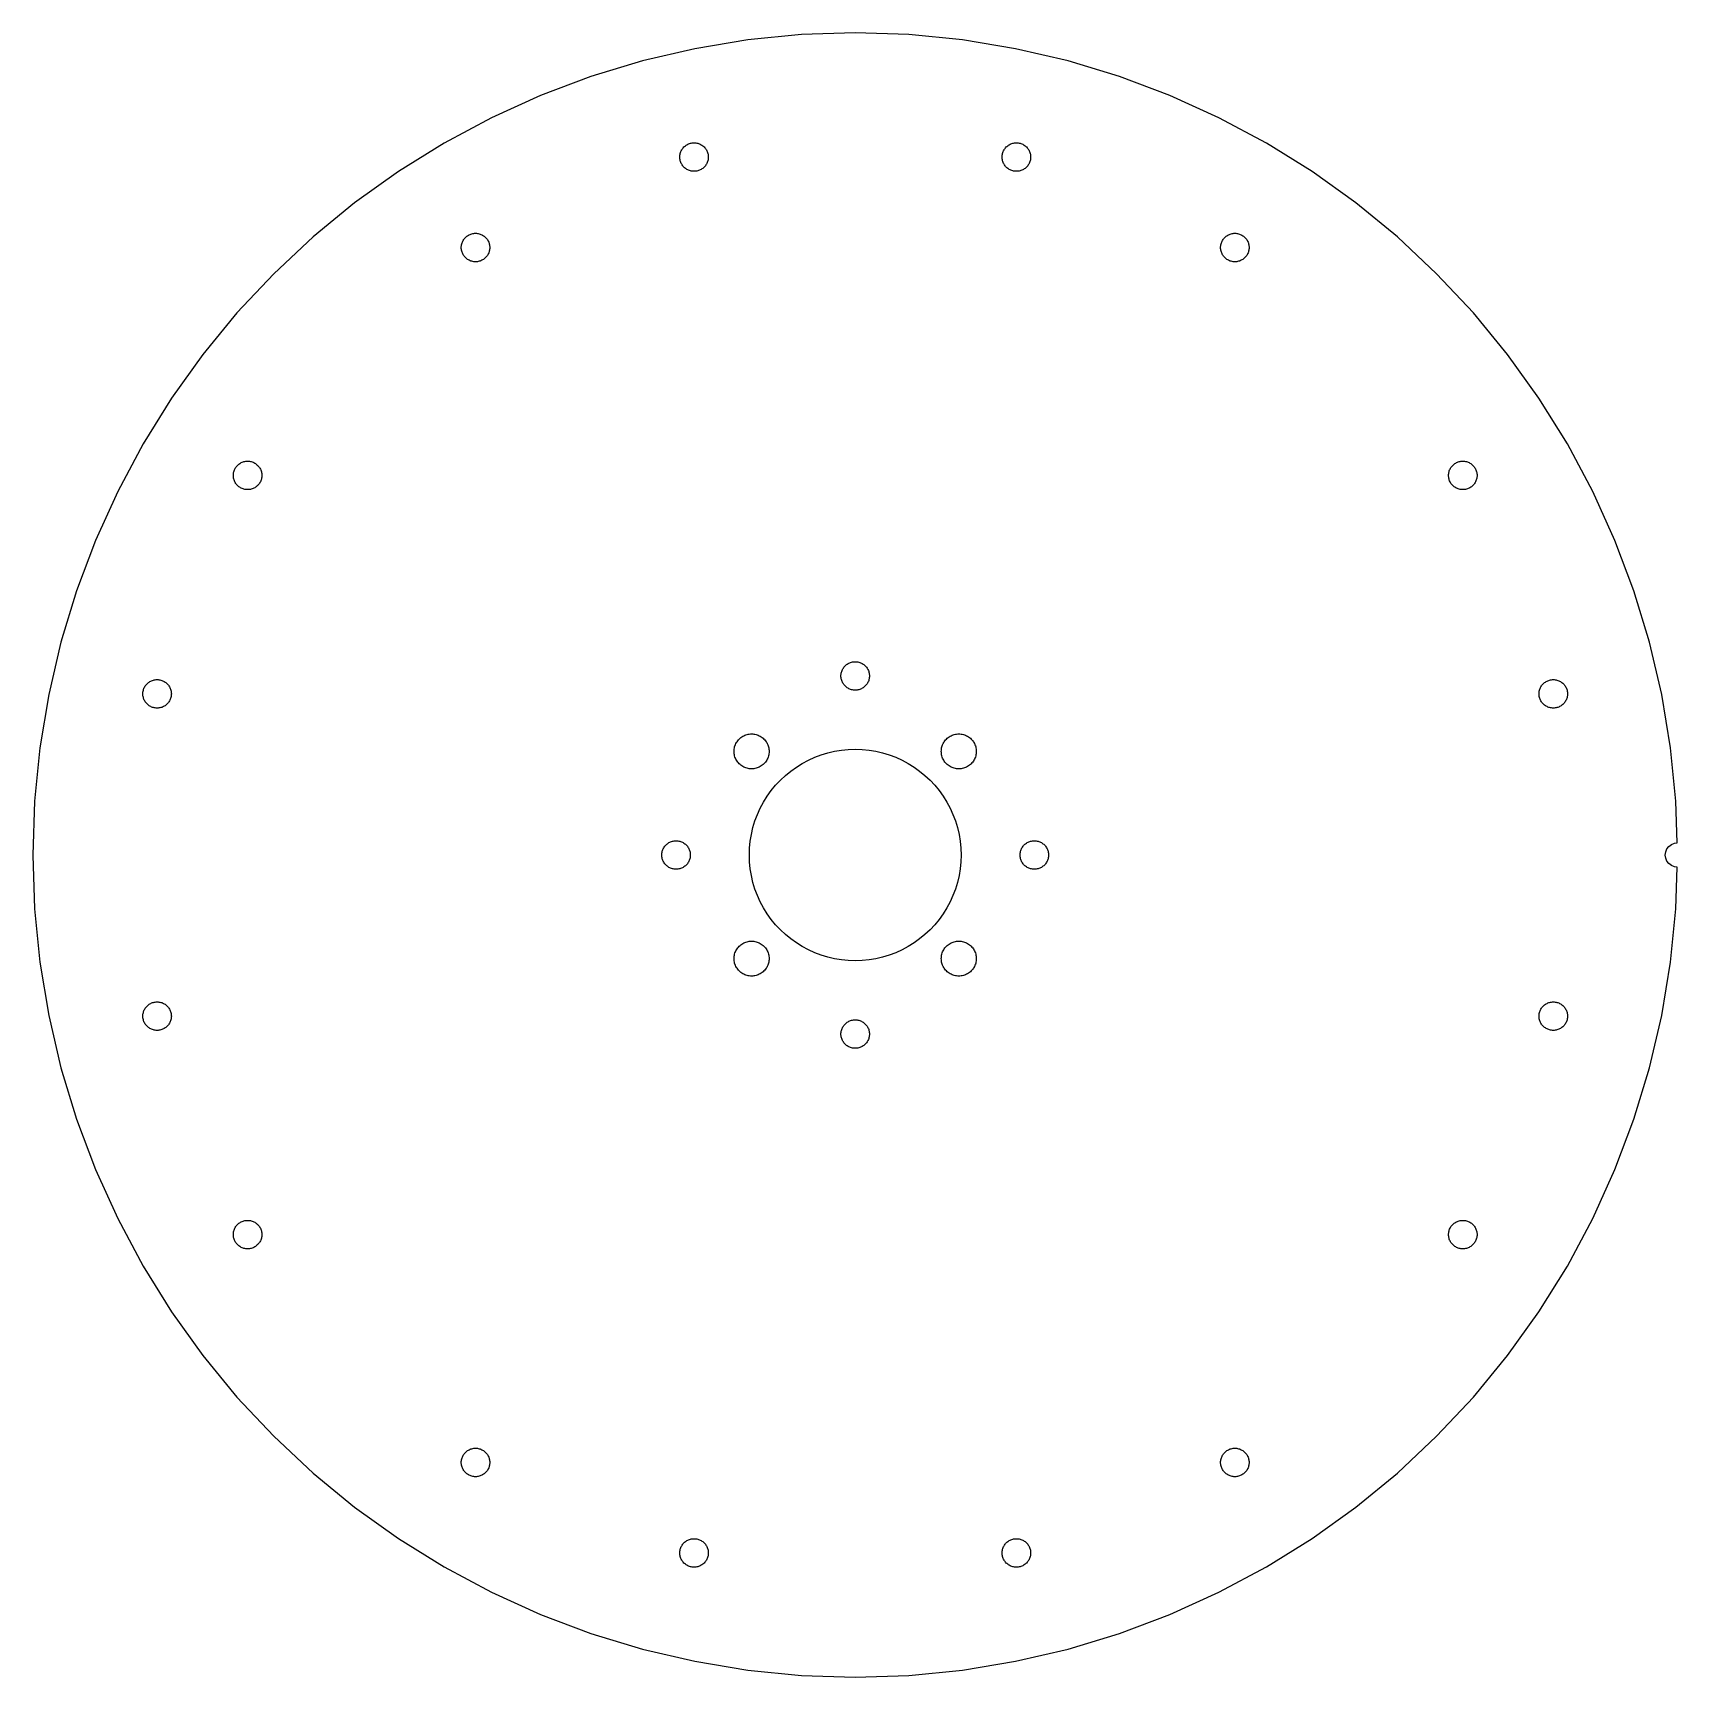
# Model space of a CAD drawing. Header units: metres. Extents: x -101 to 101, y -101 to 101.
import ezdxf

# ---------------------------------------------------------------- set-up
doc = ezdxf.new("R2010")
doc.units = ezdxf.units.M

msp = doc.modelspace()

# ---------------------------------------------------------------- linework, layer by layer
for p, q in [((0, 101), (-6.60571, 100.784)), ((6.60571, 100.784), (0, 101)), ((-19.7041, 99.0593), (-26.1407, 97.5585)), ((-13.1831, 100.136), (-19.7041, 99.0593)), ((-6.60571, 100.784), (-13.1831, 100.136)), ((13.1831, 100.136), (6.60571, 100.784)), ((19.7041, 99.0593), (13.1831, 100.136)), ((26.1407, 97.5585), (19.7041, 99.0593)), ((-26.1407, 97.5585), (-32.4654, 95.6399)), ((32.4654, 95.6399), (26.1407, 97.5585)), ((-32.4654, 95.6399), (-38.651, 93.3118)), ((38.651, 93.3118), (32.4654, 95.6399)), ((-38.651, 93.3118), (-44.6711, 90.5841)), ((44.6711, 90.5841), (38.651, 93.3118)), ((-44.6711, 90.5841), (-50.5, 87.4686)), ((50.5, 87.4686), (44.6711, 90.5841)), ((-50.5, 87.4686), (-56.1126, 83.9784)), ((-21.1841, 86.8099), (-21.1114, 86.8984)), ((-21.1114, 86.8984), (-21.0331, 86.982)), ((-21.0331, 86.982), (-20.9495, 87.0603)), ((-20.9495, 87.0603), (-20.861, 87.1329)), ((-20.861, 87.1329), (-20.7679, 87.1996)), ((-20.7679, 87.1996), (-20.6707, 87.2601)), ((-20.6707, 87.2601), (-20.5697, 87.3141)), ((-20.5697, 87.3141), (-20.4654, 87.3613)), ((-20.4654, 87.3613), (-20.3582, 87.4017)), ((-20.3582, 87.4017), (-20.2486, 87.4349)), ((-20.2486, 87.4349), (-20.1371, 87.4609)), ((-20.1371, 87.4609), (-20.0241, 87.4796)), ((-20.0241, 87.4796), (-19.9101, 87.4908)), ((-19.9101, 87.4908), (-19.7957, 87.4946)), ((-19.7957, 87.4946), (-19.6812, 87.4908)), ((-19.6812, 87.4908), (-19.5673, 87.4796)), ((-19.5673, 87.4796), (-19.4543, 87.4609)), ((-19.4543, 87.4609), (-19.3428, 87.4349)), ((-19.3428, 87.4349), (-19.2332, 87.4017)), ((-19.2332, 87.4017), (-19.126, 87.3613)), ((-19.126, 87.3613), (-19.0217, 87.3141)), ((-19.0217, 87.3141), (-18.9207, 87.2601)), ((-18.9207, 87.2601), (-18.8234, 87.1996)), ((-18.8234, 87.1996), (-18.7303, 87.1329)), ((-18.7303, 87.1329), (-18.6418, 87.0603)), ((-18.6418, 87.0603), (-18.5582, 86.982)), ((-18.5582, 86.982), (-18.48, 86.8984)), ((-18.48, 86.8984), (-18.4073, 86.8099)), ((18.4073, 86.8099), (18.48, 86.8984)), ((18.48, 86.8984), (18.5582, 86.982)), ((18.5582, 86.982), (18.6418, 87.0603)), ((18.6418, 87.0603), (18.7303, 87.1329)), ((18.7303, 87.1329), (18.8234, 87.1996)), ((18.8234, 87.1996), (18.9207, 87.2601)), ((18.9207, 87.2601), (19.0217, 87.3141)), ((19.0217, 87.3141), (19.126, 87.3613)), ((19.126, 87.3613), (19.2332, 87.4017)), ((19.2332, 87.4017), (19.3428, 87.4349)), ((19.3428, 87.4349), (19.4543, 87.4609)), ((19.4543, 87.4609), (19.5673, 87.4796)), ((19.5673, 87.4796), (19.6812, 87.4908)), ((19.6812, 87.4908), (19.7957, 87.4946)), ((19.7957, 87.4946), (19.9101, 87.4908)), ((19.9101, 87.4908), (20.0241, 87.4796)), ((20.0241, 87.4796), (20.1371, 87.4609)), ((20.1371, 87.4609), (20.2486, 87.4349)), ((20.2486, 87.4349), (20.3582, 87.4017)), ((20.3582, 87.4017), (20.4654, 87.3613)), ((20.4654, 87.3613), (20.5697, 87.3141)), ((20.5697, 87.3141), (20.6707, 87.2601)), ((20.6707, 87.2601), (20.7679, 87.1996)), ((20.7679, 87.1996), (20.861, 87.1329)), ((20.861, 87.1329), (20.9495, 87.0603)), ((20.9495, 87.0603), (21.0331, 86.982)), ((21.0331, 86.982), (21.1114, 86.8984)), ((21.1114, 86.8984), (21.1841, 86.8099)), ((56.1126, 83.9784), (50.5, 87.4686)), ((-21.5457, 85.7446), (-21.5419, 85.859)), ((-21.5419, 85.6301), (-21.5457, 85.7446)), ((-21.5419, 85.859), (-21.5307, 85.973)), ((-21.5307, 85.5161), (-21.5419, 85.6301)), ((-21.5307, 85.973), (-21.5121, 86.086)), ((-21.5121, 85.4032), (-21.5307, 85.5161)), ((-21.5121, 86.086), (-21.4861, 86.1975)), ((-21.4861, 85.2916), (-21.5121, 85.4032)), ((-21.4861, 86.1975), (-21.4528, 86.3071)), ((-21.4528, 85.182), (-21.4861, 85.2916)), ((-21.4528, 86.3071), (-21.4125, 86.4143)), ((-21.4125, 85.0749), (-21.4528, 85.182)), ((-21.4125, 86.4143), (-21.3652, 86.5186)), ((-21.3652, 84.9706), (-21.4125, 85.0749)), ((-21.3652, 86.5186), (-21.3112, 86.6196)), ((-21.3112, 84.8696), (-21.3652, 84.9706)), ((-21.3112, 86.6196), (-21.2508, 86.7168)), ((-21.2508, 84.7723), (-21.3112, 84.8696)), ((-21.2508, 86.7168), (-21.1841, 86.8099)), ((-18.4073, 86.8099), (-18.3406, 86.7168)), ((-18.3406, 86.7168), (-18.2801, 86.6196)), ((-18.2801, 84.8696), (-18.3406, 84.7723)), ((-18.2801, 86.6196), (-18.2262, 86.5186)), ((-18.2262, 84.9706), (-18.2801, 84.8696)), ((-18.2262, 86.5186), (-18.1789, 86.4143)), ((-18.1789, 85.0749), (-18.2262, 84.9706)), ((-18.1789, 86.4143), (-18.1385, 86.3071)), ((-18.1385, 85.182), (-18.1789, 85.0749)), ((-18.1385, 86.3071), (-18.1053, 86.1975)), ((-18.1053, 85.2916), (-18.1385, 85.182)), ((-18.1053, 86.1975), (-18.0793, 86.086)), ((-18.0793, 85.4032), (-18.1053, 85.2916)), ((-18.0793, 86.086), (-18.0607, 85.973)), ((-18.0607, 85.5161), (-18.0793, 85.4032)), ((-18.0607, 85.973), (-18.0494, 85.859)), ((-18.0494, 85.6301), (-18.0607, 85.5161)), ((-18.0494, 85.859), (-18.0457, 85.7446)), ((-18.0457, 85.7446), (-18.0494, 85.6301)), ((18.0457, 85.7446), (18.0494, 85.859)), ((18.0494, 85.6301), (18.0457, 85.7446)), ((18.0494, 85.859), (18.0607, 85.973)), ((18.0607, 85.5161), (18.0494, 85.6301)), ((18.0607, 85.973), (18.0793, 86.086)), ((18.0793, 85.4032), (18.0607, 85.5161)), ((18.0793, 86.086), (18.1053, 86.1975)), ((18.1053, 85.2916), (18.0793, 85.4032)), ((18.1053, 86.1975), (18.1385, 86.3071)), ((18.1385, 85.182), (18.1053, 85.2916)), ((18.1385, 86.3071), (18.1789, 86.4143)), ((18.1789, 85.0749), (18.1385, 85.182)), ((18.1789, 86.4143), (18.2262, 86.5186)), ((18.2262, 84.9706), (18.1789, 85.0749)), ((18.2262, 86.5186), (18.2801, 86.6196)), ((18.2801, 84.8696), (18.2262, 84.9706)), ((18.2801, 86.6196), (18.3406, 86.7168)), ((18.3406, 84.7723), (18.2801, 84.8696)), ((18.3406, 86.7168), (18.4073, 86.8099)), ((21.1841, 86.8099), (21.2508, 86.7168)), ((21.2508, 86.7168), (21.3112, 86.6196)), ((21.3112, 84.8696), (21.2508, 84.7723)), ((21.3112, 86.6196), (21.3652, 86.5186)), ((21.3652, 84.9706), (21.3112, 84.8696)), ((21.3652, 86.5186), (21.4125, 86.4143)), ((21.4125, 85.0749), (21.3652, 84.9706)), ((21.4125, 86.4143), (21.4528, 86.3071)), ((21.4528, 85.182), (21.4125, 85.0749)), ((21.4528, 86.3071), (21.4861, 86.1975)), ((21.4861, 85.2916), (21.4528, 85.182)), ((21.4861, 86.1975), (21.5121, 86.086)), ((21.5121, 85.4032), (21.4861, 85.2916)), ((21.5121, 86.086), (21.5307, 85.973)), ((21.5307, 85.5161), (21.5121, 85.4032)), ((21.5307, 85.973), (21.5419, 85.859)), ((21.5419, 85.6301), (21.5307, 85.5161)), ((21.5419, 85.859), (21.5457, 85.7446)), ((21.5457, 85.7446), (21.5419, 85.6301)), ((-56.1126, 83.9784), (-61.4849, 80.1287)), ((-21.1841, 84.6792), (-21.2508, 84.7723)), ((-21.1114, 84.5907), (-21.1841, 84.6792)), ((-21.0331, 84.5071), (-21.1114, 84.5907)), ((-20.9495, 84.4288), (-21.0331, 84.5071)), ((-20.861, 84.3562), (-20.9495, 84.4288)), ((-20.7679, 84.2895), (-20.861, 84.3562)), ((-20.6707, 84.229), (-20.7679, 84.2895)), ((-20.5697, 84.175), (-20.6707, 84.229)), ((-20.4654, 84.1278), (-20.5697, 84.175)), ((-20.3582, 84.0874), (-20.4654, 84.1278)), ((-20.2486, 84.0542), (-20.3582, 84.0874)), ((-20.1371, 84.0282), (-20.2486, 84.0542)), ((-20.0241, 84.0095), (-20.1371, 84.0282)), ((-19.9101, 83.9983), (-20.0241, 84.0095)), ((-19.7957, 83.9946), (-19.9101, 83.9983)), ((-19.6812, 83.9983), (-19.7957, 83.9946)), ((-19.5673, 84.0095), (-19.6812, 83.9983)), ((-19.4543, 84.0282), (-19.5673, 84.0095)), ((-19.3428, 84.0542), (-19.4543, 84.0282)), ((-19.2332, 84.0874), (-19.3428, 84.0542)), ((-19.126, 84.1278), (-19.2332, 84.0874)), ((-19.0217, 84.175), (-19.126, 84.1278)), ((-18.9207, 84.229), (-19.0217, 84.175)), ((-18.8234, 84.2895), (-18.9207, 84.229)), ((-18.7303, 84.3562), (-18.8234, 84.2895)), ((-18.6418, 84.4288), (-18.7303, 84.3562)), ((-18.5582, 84.5071), (-18.6418, 84.4288)), ((-18.48, 84.5907), (-18.5582, 84.5071)), ((-18.4073, 84.6792), (-18.48, 84.5907)), ((-18.3406, 84.7723), (-18.4073, 84.6792)), ((18.4073, 84.6792), (18.3406, 84.7723)), ((18.48, 84.5907), (18.4073, 84.6792)), ((18.5582, 84.5071), (18.48, 84.5907)), ((18.6418, 84.4288), (18.5582, 84.5071)), ((18.7303, 84.3562), (18.6418, 84.4288)), ((18.8234, 84.2895), (18.7303, 84.3562)), ((18.9207, 84.229), (18.8234, 84.2895)), ((19.0217, 84.175), (18.9207, 84.229)), ((19.126, 84.1278), (19.0217, 84.175)), ((19.2332, 84.0874), (19.126, 84.1278)), ((19.3428, 84.0542), (19.2332, 84.0874)), ((19.4543, 84.0282), (19.3428, 84.0542)), ((19.5673, 84.0095), (19.4543, 84.0282)), ((19.6812, 83.9983), (19.5673, 84.0095)), ((19.7957, 83.9946), (19.6812, 83.9983)), ((19.9101, 83.9983), (19.7957, 83.9946)), ((20.0241, 84.0095), (19.9101, 83.9983)), ((20.1371, 84.0282), (20.0241, 84.0095)), ((20.2486, 84.0542), (20.1371, 84.0282)), ((20.3582, 84.0874), (20.2486, 84.0542)), ((20.4654, 84.1278), (20.3582, 84.0874)), ((20.5697, 84.175), (20.4654, 84.1278)), ((20.6707, 84.229), (20.5697, 84.175)), ((20.7679, 84.2895), (20.6707, 84.229)), ((20.861, 84.3562), (20.7679, 84.2895)), ((20.9495, 84.4288), (20.861, 84.3562)), ((21.0331, 84.5071), (20.9495, 84.4288)), ((21.1114, 84.5907), (21.0331, 84.5071)), ((21.1841, 84.6792), (21.1114, 84.5907)), ((21.2508, 84.7723), (21.1841, 84.6792)), ((61.4849, 80.1287), (56.1126, 83.9784)), ((-61.4849, 80.1287), (-66.5939, 75.9358)), ((66.5939, 75.9358), (61.4849, 80.1287)), ((-66.5939, 75.9358), (-71.4178, 71.4178)), ((-48.3829, 74.6282), (-48.3791, 74.7427)), ((-48.3791, 74.7427), (-48.3679, 74.8566)), ((-48.3679, 74.8566), (-48.3493, 74.9696)), ((-48.3493, 74.9696), (-48.3233, 75.0812)), ((-48.3233, 75.0812), (-48.29, 75.1908)), ((-48.29, 75.1908), (-48.2497, 75.2979)), ((-48.2497, 75.2979), (-48.2024, 75.4022)), ((-48.2024, 75.4022), (-48.1484, 75.5032)), ((-48.1484, 75.5032), (-48.088, 75.6005)), ((-48.088, 75.6005), (-48.0213, 75.6936)), ((-48.0213, 75.6936), (-47.9486, 75.7821)), ((-47.9486, 75.7821), (-47.8703, 75.8657)), ((-47.8703, 75.8657), (-47.7867, 75.9439)), ((-47.7867, 75.9439), (-47.6982, 76.0166)), ((-47.6982, 76.0166), (-47.6051, 76.0833)), ((-47.6051, 76.0833), (-47.5079, 76.1438)), ((-47.5079, 76.1438), (-47.4069, 76.1978)), ((-47.4069, 76.1978), (-47.3026, 76.245)), ((-47.3026, 76.245), (-47.1954, 76.2854)), ((-47.1954, 76.2854), (-47.0858, 76.3186)), ((-47.0858, 76.3186), (-46.9743, 76.3446)), ((-46.9743, 76.3446), (-46.8613, 76.3633)), ((-46.8613, 76.3633), (-46.7473, 76.3745)), ((-46.7473, 76.3745), (-46.6329, 76.3782)), ((-46.6329, 76.3782), (-46.5184, 76.3745)), ((-46.5184, 76.3745), (-46.4045, 76.3633)), ((-46.4045, 76.3633), (-46.2915, 76.3446)), ((-46.2915, 76.3446), (-46.1799, 76.3186)), ((-46.1799, 76.3186), (-46.0704, 76.2854)), ((-46.0704, 76.2854), (-45.9632, 76.245)), ((-45.9632, 76.245), (-45.8589, 76.1978)), ((-45.8589, 76.1978), (-45.7579, 76.1438)), ((-45.7579, 76.1438), (-45.6606, 76.0833)), ((-45.6606, 76.0833), (-45.5676, 76.0166)), ((-45.5676, 76.0166), (-45.479, 75.9439)), ((-45.479, 75.9439), (-45.3954, 75.8657)), ((-45.3954, 75.8657), (-45.3172, 75.7821)), ((-45.3172, 75.7821), (-45.2445, 75.6936)), ((-45.2445, 75.6936), (-45.1778, 75.6005)), ((-45.1778, 75.6005), (-45.1173, 75.5032)), ((-45.1173, 75.5032), (-45.0634, 75.4022)), ((-45.0634, 75.4022), (-45.0161, 75.2979)), ((-45.0161, 75.2979), (-44.9758, 75.1908)), ((-44.9758, 75.1908), (-44.9425, 75.0812)), ((-44.9425, 75.0812), (-44.9165, 74.9696)), ((-44.9165, 74.9696), (-44.8979, 74.8566)), ((-44.8979, 74.8566), (-44.8866, 74.7427)), ((-44.8866, 74.7427), (-44.8829, 74.6282)), ((44.8829, 74.6282), (44.8866, 74.7427)), ((44.8866, 74.7427), (44.8979, 74.8566)), ((44.8979, 74.8566), (44.9165, 74.9696)), ((44.9165, 74.9696), (44.9425, 75.0812)), ((44.9425, 75.0812), (44.9758, 75.1908)), ((44.9758, 75.1908), (45.0161, 75.2979)), ((45.0161, 75.2979), (45.0634, 75.4022)), ((45.0634, 75.4022), (45.1173, 75.5032)), ((45.1173, 75.5032), (45.1778, 75.6005)), ((45.1778, 75.6005), (45.2445, 75.6936)), ((45.2445, 75.6936), (45.3172, 75.7821)), ((45.3172, 75.7821), (45.3954, 75.8657)), ((45.3954, 75.8657), (45.479, 75.9439)), ((45.479, 75.9439), (45.5676, 76.0166)), ((45.5676, 76.0166), (45.6606, 76.0833)), ((45.6606, 76.0833), (45.7579, 76.1438)), ((45.7579, 76.1438), (45.8589, 76.1978)), ((45.8589, 76.1978), (45.9632, 76.245)), ((45.9632, 76.245), (46.0704, 76.2854)), ((46.0704, 76.2854), (46.1799, 76.3186)), ((46.1799, 76.3186), (46.2915, 76.3446)), ((46.2915, 76.3446), (46.4045, 76.3633)), ((46.4045, 76.3633), (46.5184, 76.3745)), ((46.5184, 76.3745), (46.6329, 76.3782)), ((46.6329, 76.3782), (46.7473, 76.3745)), ((46.7473, 76.3745), (46.8613, 76.3633)), ((46.8613, 76.3633), (46.9743, 76.3446)), ((46.9743, 76.3446), (47.0858, 76.3186)), ((47.0858, 76.3186), (47.1954, 76.2854)), ((47.1954, 76.2854), (47.3026, 76.245)), ((47.3026, 76.245), (47.4069, 76.1978)), ((47.4069, 76.1978), (47.5079, 76.1438)), ((47.5079, 76.1438), (47.6051, 76.0833)), ((47.6051, 76.0833), (47.6982, 76.0166)), ((47.6982, 76.0166), (47.7867, 75.9439)), ((47.7867, 75.9439), (47.8703, 75.8657)), ((47.8703, 75.8657), (47.9486, 75.7821)), ((47.9486, 75.7821), (48.0213, 75.6936)), ((48.0213, 75.6936), (48.088, 75.6005)), ((48.088, 75.6005), (48.1484, 75.5032)), ((48.1484, 75.5032), (48.2024, 75.4022)), ((48.2024, 75.4022), (48.2497, 75.2979)), ((48.2497, 75.2979), (48.29, 75.1908)), ((48.29, 75.1908), (48.3233, 75.0812)), ((48.3233, 75.0812), (48.3493, 74.9696)), ((48.3493, 74.9696), (48.3679, 74.8566)), ((48.3679, 74.8566), (48.3791, 74.7427)), ((48.3791, 74.7427), (48.3829, 74.6282)), ((71.4178, 71.4178), (66.5939, 75.9358)), ((-48.3791, 74.5138), (-48.3829, 74.6282)), ((-48.3679, 74.3998), (-48.3791, 74.5138)), ((-48.3493, 74.2868), (-48.3679, 74.3998)), ((-48.3233, 74.1753), (-48.3493, 74.2868)), ((-48.29, 74.0657), (-48.3233, 74.1753)), ((-48.2497, 73.9585), (-48.29, 74.0657)), ((-48.2024, 73.8542), (-48.2497, 73.9585)), ((-48.1484, 73.7532), (-48.2024, 73.8542)), ((-48.088, 73.656), (-48.1484, 73.7532)), ((-48.0213, 73.5629), (-48.088, 73.656)), ((-47.9486, 73.4744), (-48.0213, 73.5629)), ((-47.8703, 73.3908), (-47.9486, 73.4744)), ((-47.7867, 73.3125), (-47.8703, 73.3908)), ((-47.6982, 73.2399), (-47.7867, 73.3125)), ((-47.6051, 73.1732), (-47.6982, 73.2399)), ((-47.5079, 73.1127), (-47.6051, 73.1732)), ((-47.4069, 73.0587), (-47.5079, 73.1127)), ((-47.3026, 73.0114), (-47.4069, 73.0587)), ((-47.1954, 72.9711), (-47.3026, 73.0114)), ((-47.0858, 72.9379), (-47.1954, 72.9711)), ((-46.9743, 72.9118), (-47.0858, 72.9379)), ((-46.8613, 72.8932), (-46.9743, 72.9118)), ((-46.7473, 72.882), (-46.8613, 72.8932)), ((-46.6329, 72.8782), (-46.7473, 72.882)), ((-46.5184, 72.882), (-46.6329, 72.8782)), ((-46.4045, 72.8932), (-46.5184, 72.882)), ((-46.2915, 72.9118), (-46.4045, 72.8932)), ((-46.1799, 72.9379), (-46.2915, 72.9118)), ((-46.0704, 72.9711), (-46.1799, 72.9379)), ((-45.9632, 73.0114), (-46.0704, 72.9711)), ((-45.8589, 73.0587), (-45.9632, 73.0114)), ((-45.7579, 73.1127), (-45.8589, 73.0587)), ((-45.6606, 73.1732), (-45.7579, 73.1127)), ((-45.5676, 73.2399), (-45.6606, 73.1732)), ((-45.479, 73.3125), (-45.5676, 73.2399)), ((-45.3954, 73.3908), (-45.479, 73.3125)), ((-45.3172, 73.4744), (-45.3954, 73.3908)), ((-45.2445, 73.5629), (-45.3172, 73.4744)), ((-45.1778, 73.656), (-45.2445, 73.5629)), ((-45.1173, 73.7532), (-45.1778, 73.656)), ((-45.0634, 73.8542), (-45.1173, 73.7532)), ((-45.0161, 73.9585), (-45.0634, 73.8542)), ((-44.9758, 74.0657), (-45.0161, 73.9585)), ((-44.9425, 74.1753), (-44.9758, 74.0657)), ((-44.9165, 74.2868), (-44.9425, 74.1753)), ((-44.8979, 74.3998), (-44.9165, 74.2868)), ((-44.8866, 74.5138), (-44.8979, 74.3998)), ((-44.8829, 74.6282), (-44.8866, 74.5138)), ((44.8866, 74.5138), (44.8829, 74.6282)), ((44.8979, 74.3998), (44.8866, 74.5138)), ((44.9165, 74.2868), (44.8979, 74.3998)), ((44.9425, 74.1753), (44.9165, 74.2868)), ((44.9758, 74.0657), (44.9425, 74.1753)), ((45.0161, 73.9585), (44.9758, 74.0657)), ((45.0634, 73.8542), (45.0161, 73.9585)), ((45.1173, 73.7532), (45.0634, 73.8542)), ((45.1778, 73.656), (45.1173, 73.7532)), ((45.2445, 73.5629), (45.1778, 73.656)), ((45.3172, 73.4744), (45.2445, 73.5629)), ((45.3954, 73.3908), (45.3172, 73.4744)), ((45.479, 73.3125), (45.3954, 73.3908)), ((45.5676, 73.2399), (45.479, 73.3125)), ((45.6606, 73.1732), (45.5676, 73.2399)), ((45.7579, 73.1127), (45.6606, 73.1732)), ((45.8589, 73.0587), (45.7579, 73.1127)), ((45.9632, 73.0114), (45.8589, 73.0587)), ((46.0704, 72.9711), (45.9632, 73.0114)), ((46.1799, 72.9379), (46.0704, 72.9711)), ((46.2915, 72.9118), (46.1799, 72.9379)), ((46.4045, 72.8932), (46.2915, 72.9118)), ((46.5184, 72.882), (46.4045, 72.8932)), ((46.6329, 72.8782), (46.5184, 72.882)), ((46.7473, 72.882), (46.6329, 72.8782)), ((46.8613, 72.8932), (46.7473, 72.882)), ((46.9743, 72.9118), (46.8613, 72.8932)), ((47.0858, 72.9379), (46.9743, 72.9118)), ((47.1954, 72.9711), (47.0858, 72.9379)), ((47.3026, 73.0114), (47.1954, 72.9711)), ((47.4069, 73.0587), (47.3026, 73.0114)), ((47.5079, 73.1127), (47.4069, 73.0587)), ((47.6051, 73.1732), (47.5079, 73.1127)), ((47.6982, 73.2399), (47.6051, 73.1732)), ((47.7867, 73.3125), (47.6982, 73.2399)), ((47.8703, 73.3908), (47.7867, 73.3125)), ((47.9486, 73.4744), (47.8703, 73.3908)), ((48.0213, 73.5629), (47.9486, 73.4744)), ((48.088, 73.656), (48.0213, 73.5629)), ((48.1484, 73.7532), (48.088, 73.656)), ((48.2024, 73.8542), (48.1484, 73.7532)), ((48.2497, 73.9585), (48.2024, 73.8542)), ((48.29, 74.0657), (48.2497, 73.9585)), ((48.3233, 74.1753), (48.29, 74.0657)), ((48.3493, 74.2868), (48.3233, 74.1753)), ((48.3679, 74.3998), (48.3493, 74.2868)), ((48.3791, 74.5138), (48.3679, 74.3998)), ((48.3829, 74.6282), (48.3791, 74.5138)), ((-71.4178, 71.4178), (-75.9358, 66.5939)), ((75.9358, 66.5939), (71.4178, 71.4178)), ((-75.9358, 66.5939), (-80.1287, 61.4849)), ((80.1287, 61.4849), (75.9358, 66.5939)), ((-80.1287, 61.4849), (-83.9784, 56.1126)), ((83.9784, 56.1126), (80.1287, 61.4849)), ((-83.9784, 56.1126), (-87.4686, 50.5)), ((87.4686, 50.5), (83.9784, 56.1126)), ((-87.4686, 50.5), (-90.5841, 44.6711)), ((90.5841, 44.6711), (87.4686, 50.5)), ((-76.3782, 46.6329), (-76.3745, 46.7473)), ((-76.3745, 46.5184), (-76.3782, 46.6329)), ((-76.3745, 46.7473), (-76.3633, 46.8613)), ((-76.3633, 46.4045), (-76.3745, 46.5184)), ((-76.3633, 46.8613), (-76.3446, 46.9743)), ((-76.3446, 46.9743), (-76.3186, 47.0858)), ((-76.3186, 47.0858), (-76.2854, 47.1954)), ((-76.2854, 47.1954), (-76.245, 47.3026)), ((-76.245, 47.3026), (-76.1978, 47.4069)), ((-76.1978, 47.4069), (-76.1438, 47.5079)), ((-76.1438, 47.5079), (-76.0833, 47.6051)), ((-76.0833, 47.6051), (-76.0166, 47.6982)), ((-76.0166, 47.6982), (-75.9439, 47.7867)), ((-75.9439, 47.7867), (-75.8657, 47.8703)), ((-75.8657, 47.8703), (-75.7821, 47.9486)), ((-75.7821, 47.9486), (-75.6936, 48.0213)), ((-75.6936, 48.0213), (-75.6005, 48.088)), ((-75.6005, 48.088), (-75.5032, 48.1484)), ((-75.5032, 48.1484), (-75.4022, 48.2024)), ((-75.4022, 48.2024), (-75.2979, 48.2497)), ((-75.2979, 48.2497), (-75.1908, 48.29)), ((-75.1908, 48.29), (-75.0812, 48.3233)), ((-75.0812, 48.3233), (-74.9696, 48.3493)), ((-74.9696, 48.3493), (-74.8566, 48.3679)), ((-74.8566, 48.3679), (-74.7427, 48.3791)), ((-74.7427, 48.3791), (-74.6282, 48.3829)), ((-74.6282, 48.3829), (-74.5138, 48.3791)), ((-74.5138, 48.3791), (-74.3998, 48.3679)), ((-74.3998, 48.3679), (-74.2868, 48.3493)), ((-74.2868, 48.3493), (-74.1753, 48.3233)), ((-74.1753, 48.3233), (-74.0657, 48.29)), ((-74.0657, 48.29), (-73.9585, 48.2497)), ((-73.9585, 48.2497), (-73.8542, 48.2024)), ((-73.8542, 48.2024), (-73.7532, 48.1484)), ((-73.7532, 48.1484), (-73.656, 48.088)), ((-73.656, 48.088), (-73.5629, 48.0213)), ((-73.5629, 48.0213), (-73.4744, 47.9486)), ((-73.4744, 47.9486), (-73.3908, 47.8703)), ((-73.3908, 47.8703), (-73.3125, 47.7867)), ((-73.3125, 47.7867), (-73.2399, 47.6982)), ((-73.2399, 47.6982), (-73.1732, 47.6051)), ((-73.1732, 47.6051), (-73.1127, 47.5079)), ((-73.1127, 47.5079), (-73.0587, 47.4069)), ((-73.0587, 47.4069), (-73.0114, 47.3026)), ((-73.0114, 47.3026), (-72.9711, 47.1954)), ((-72.9711, 47.1954), (-72.9379, 47.0858)), ((-72.9379, 47.0858), (-72.9118, 46.9743)), ((-72.9118, 46.9743), (-72.8932, 46.8613)), ((-72.8932, 46.8613), (-72.882, 46.7473)), ((-72.882, 46.5184), (-72.8932, 46.4045)), ((-72.882, 46.7473), (-72.8782, 46.6329)), ((-72.8782, 46.6329), (-72.882, 46.5184)), ((72.8782, 46.6329), (72.882, 46.7473)), ((72.882, 46.5184), (72.8782, 46.6329)), ((72.882, 46.7473), (72.8932, 46.8613)), ((72.8932, 46.4045), (72.882, 46.5184)), ((72.8932, 46.8613), (72.9118, 46.9743)), ((72.9118, 46.9743), (72.9379, 47.0858)), ((72.9379, 47.0858), (72.9711, 47.1954)), ((72.9711, 47.1954), (73.0114, 47.3026)), ((73.0114, 47.3026), (73.0587, 47.4069)), ((73.0587, 47.4069), (73.1127, 47.5079)), ((73.1127, 47.5079), (73.1732, 47.6051)), ((73.1732, 47.6051), (73.2399, 47.6982)), ((73.2399, 47.6982), (73.3125, 47.7867)), ((73.3125, 47.7867), (73.3908, 47.8703)), ((73.3908, 47.8703), (73.4744, 47.9486)), ((73.4744, 47.9486), (73.5629, 48.0213)), ((73.5629, 48.0213), (73.656, 48.088)), ((73.656, 48.088), (73.7532, 48.1484)), ((73.7532, 48.1484), (73.8542, 48.2024)), ((73.8542, 48.2024), (73.9585, 48.2497)), ((73.9585, 48.2497), (74.0657, 48.29)), ((74.0657, 48.29), (74.1753, 48.3233)), ((74.1753, 48.3233), (74.2868, 48.3493)), ((74.2868, 48.3493), (74.3998, 48.3679)), ((74.3998, 48.3679), (74.5138, 48.3791)), ((74.5138, 48.3791), (74.6282, 48.3829)), ((74.6282, 48.3829), (74.7427, 48.3791)), ((74.7427, 48.3791), (74.8566, 48.3679)), ((74.8566, 48.3679), (74.9696, 48.3493)), ((74.9696, 48.3493), (75.0812, 48.3233)), ((75.0812, 48.3233), (75.1908, 48.29)), ((75.1908, 48.29), (75.2979, 48.2497)), ((75.2979, 48.2497), (75.4022, 48.2024)), ((75.4022, 48.2024), (75.5032, 48.1484)), ((75.5032, 48.1484), (75.6005, 48.088)), ((75.6005, 48.088), (75.6936, 48.0213)), ((75.6936, 48.0213), (75.7821, 47.9486)), ((75.7821, 47.9486), (75.8657, 47.8703)), ((75.8657, 47.8703), (75.9439, 47.7867)), ((75.9439, 47.7867), (76.0166, 47.6982)), ((76.0166, 47.6982), (76.0833, 47.6051)), ((76.0833, 47.6051), (76.1438, 47.5079)), ((76.1438, 47.5079), (76.1978, 47.4069)), ((76.1978, 47.4069), (76.245, 47.3026)), ((76.245, 47.3026), (76.2854, 47.1954)), ((76.2854, 47.1954), (76.3186, 47.0858)), ((76.3186, 47.0858), (76.3446, 46.9743)), ((76.3446, 46.9743), (76.3633, 46.8613)), ((76.3633, 46.8613), (76.3745, 46.7473)), ((76.3745, 46.5184), (76.3633, 46.4045)), ((76.3745, 46.7473), (76.3782, 46.6329)), ((76.3782, 46.6329), (76.3745, 46.5184)), ((-90.5841, 44.6711), (-93.3118, 38.651)), ((-76.3446, 46.2915), (-76.3633, 46.4045)), ((-76.3186, 46.1799), (-76.3446, 46.2915)), ((-76.2854, 46.0704), (-76.3186, 46.1799)), ((-76.245, 45.9632), (-76.2854, 46.0704)), ((-76.1978, 45.8589), (-76.245, 45.9632)), ((-76.1438, 45.7579), (-76.1978, 45.8589)), ((-76.0833, 45.6606), (-76.1438, 45.7579)), ((-76.0166, 45.5676), (-76.0833, 45.6606)), ((-75.9439, 45.479), (-76.0166, 45.5676)), ((-75.8657, 45.3954), (-75.9439, 45.479)), ((-75.7821, 45.3172), (-75.8657, 45.3954)), ((-75.6936, 45.2445), (-75.7821, 45.3172)), ((-75.6005, 45.1778), (-75.6936, 45.2445)), ((-75.5032, 45.1173), (-75.6005, 45.1778)), ((-75.4022, 45.0634), (-75.5032, 45.1173)), ((-75.2979, 45.0161), (-75.4022, 45.0634)), ((-75.1908, 44.9758), (-75.2979, 45.0161)), ((-75.0812, 44.9425), (-75.1908, 44.9758)), ((-74.9696, 44.9165), (-75.0812, 44.9425)), ((-74.8566, 44.8979), (-74.9696, 44.9165)), ((-74.7427, 44.8866), (-74.8566, 44.8979)), ((-74.6282, 44.8829), (-74.7427, 44.8866)), ((-74.5138, 44.8866), (-74.6282, 44.8829)), ((-74.3998, 44.8979), (-74.5138, 44.8866)), ((-74.2868, 44.9165), (-74.3998, 44.8979)), ((-74.1753, 44.9425), (-74.2868, 44.9165)), ((-74.0657, 44.9758), (-74.1753, 44.9425)), ((-73.9585, 45.0161), (-74.0657, 44.9758)), ((-73.8542, 45.0634), (-73.9585, 45.0161)), ((-73.7532, 45.1173), (-73.8542, 45.0634)), ((-73.656, 45.1778), (-73.7532, 45.1173)), ((-73.5629, 45.2445), (-73.656, 45.1778)), ((-73.4744, 45.3172), (-73.5629, 45.2445)), ((-73.3908, 45.3954), (-73.4744, 45.3172)), ((-73.3125, 45.479), (-73.3908, 45.3954)), ((-73.2399, 45.5676), (-73.3125, 45.479)), ((-73.1732, 45.6606), (-73.2399, 45.5676)), ((-73.1127, 45.7579), (-73.1732, 45.6606)), ((-73.0587, 45.8589), (-73.1127, 45.7579)), ((-73.0114, 45.9632), (-73.0587, 45.8589)), ((-72.9711, 46.0704), (-73.0114, 45.9632)), ((-72.9379, 46.1799), (-72.9711, 46.0704)), ((-72.9118, 46.2915), (-72.9379, 46.1799)), ((-72.8932, 46.4045), (-72.9118, 46.2915)), ((72.9118, 46.2915), (72.8932, 46.4045)), ((72.9379, 46.1799), (72.9118, 46.2915)), ((72.9711, 46.0704), (72.9379, 46.1799)), ((73.0114, 45.9632), (72.9711, 46.0704)), ((73.0587, 45.8589), (73.0114, 45.9632)), ((73.1127, 45.7579), (73.0587, 45.8589)), ((73.1732, 45.6606), (73.1127, 45.7579)), ((73.2399, 45.5676), (73.1732, 45.6606)), ((73.3125, 45.479), (73.2399, 45.5676)), ((73.3908, 45.3954), (73.3125, 45.479)), ((73.4744, 45.3172), (73.3908, 45.3954)), ((73.5629, 45.2445), (73.4744, 45.3172)), ((73.656, 45.1778), (73.5629, 45.2445)), ((73.7532, 45.1173), (73.656, 45.1778)), ((73.8542, 45.0634), (73.7532, 45.1173)), ((73.9585, 45.0161), (73.8542, 45.0634)), ((74.0657, 44.9758), (73.9585, 45.0161)), ((74.1753, 44.9425), (74.0657, 44.9758)), ((74.2868, 44.9165), (74.1753, 44.9425)), ((74.3998, 44.8979), (74.2868, 44.9165)), ((74.5138, 44.8866), (74.3998, 44.8979)), ((74.6282, 44.8829), (74.5138, 44.8866)), ((74.7427, 44.8866), (74.6282, 44.8829)), ((74.8566, 44.8979), (74.7427, 44.8866)), ((74.9696, 44.9165), (74.8566, 44.8979)), ((75.0812, 44.9425), (74.9696, 44.9165)), ((75.1908, 44.9758), (75.0812, 44.9425)), ((75.2979, 45.0161), (75.1908, 44.9758)), ((75.4022, 45.0634), (75.2979, 45.0161)), ((75.5032, 45.1173), (75.4022, 45.0634)), ((75.6005, 45.1778), (75.5032, 45.1173)), ((75.6936, 45.2445), (75.6005, 45.1778)), ((75.7821, 45.3172), (75.6936, 45.2445)), ((75.8657, 45.3954), (75.7821, 45.3172)), ((75.9439, 45.479), (75.8657, 45.3954)), ((76.0166, 45.5676), (75.9439, 45.479)), ((76.0833, 45.6606), (76.0166, 45.5676)), ((76.1438, 45.7579), (76.0833, 45.6606)), ((76.1978, 45.8589), (76.1438, 45.7579)), ((76.245, 45.9632), (76.1978, 45.8589)), ((76.2854, 46.0704), (76.245, 45.9632)), ((76.3186, 46.1799), (76.2854, 46.0704)), ((76.3446, 46.2915), (76.3186, 46.1799)), ((76.3633, 46.4045), (76.3446, 46.2915)), ((93.3118, 38.651), (90.5841, 44.6711)), ((-93.3118, 38.651), (-95.6399, 32.4654)), ((95.6399, 32.4654), (93.3118, 38.651)), ((-95.6399, 32.4654), (-97.5585, 26.1407)), ((97.5585, 26.1407), (95.6399, 32.4654)), ((-97.5585, 26.1407), (-99.0593, 19.7041)), ((99.0593, 19.7041), (97.5585, 26.1407)), ((-1.74625, 22.1144), (-1.73502, 22.2284)), ((-1.73502, 22.2284), (-1.71637, 22.3414)), ((-1.71637, 22.3414), (-1.69037, 22.4529)), ((-1.69037, 22.4529), (-1.65712, 22.5625)), ((-1.65712, 22.5625), (-1.61678, 22.6697)), ((-1.61678, 22.6697), (-1.56952, 22.774)), ((-1.56952, 22.774), (-1.51553, 22.875)), ((-1.51553, 22.875), (-1.45506, 22.9722)), ((-1.45506, 22.9722), (-1.38837, 23.0653)), ((-1.38837, 23.0653), (-1.31572, 23.1539)), ((-1.31572, 23.1539), (-1.23743, 23.2374)), ((-1.23743, 23.2374), (-1.15385, 23.3157)), ((-1.15385, 23.3157), (-1.06532, 23.3884)), ((-1.06532, 23.3884), (-0.972244, 23.4551)), ((-0.972244, 23.4551), (-0.875, 23.5155)), ((-0.875, 23.5155), (-0.774002, 23.5695)), ((-0.774002, 23.5695), (-0.669693, 23.6168)), ((-0.669693, 23.6168), (-0.562515, 23.6571)), ((-0.562515, 23.6571), (-0.452927, 23.6904)), ((-0.452927, 23.6904), (-0.3414, 23.7164)), ((-0.3414, 23.7164), (-0.228409, 23.735)), ((-0.228409, 23.735), (-0.114441, 23.7462)), ((-0.114441, 23.7462), (0, 23.75)), ((0, 23.75), (0.114441, 23.7462)), ((0.114441, 23.7462), (0.228409, 23.735)), ((0.228409, 23.735), (0.3414, 23.7164)), ((0.3414, 23.7164), (0.452927, 23.6904)), ((0.452927, 23.6904), (0.562515, 23.6571)), ((0.562515, 23.6571), (0.669693, 23.6168)), ((0.669693, 23.6168), (0.774002, 23.5695)), ((0.774002, 23.5695), (0.875, 23.5155)), ((0.875, 23.5155), (0.972244, 23.4551)), ((0.972244, 23.4551), (1.06532, 23.3884)), ((1.06532, 23.3884), (1.15385, 23.3157)), ((1.15385, 23.3157), (1.23743, 23.2374)), ((1.23743, 23.2374), (1.31572, 23.1539)), ((1.31572, 23.1539), (1.38837, 23.0653)), ((1.38837, 23.0653), (1.45506, 22.9722)), ((1.45506, 22.9722), (1.51553, 22.875)), ((1.51553, 22.875), (1.56952, 22.774)), ((1.56952, 22.774), (1.61678, 22.6697)), ((1.61678, 22.6697), (1.65712, 22.5625)), ((1.65712, 22.5625), (1.69037, 22.4529)), ((1.69037, 22.4529), (1.71637, 22.3414)), ((1.71637, 22.3414), (1.73502, 22.2284)), ((1.73502, 22.2284), (1.74625, 22.1144)), ((-87.4609, 20.1371), (-87.4349, 20.2486)), ((-87.4349, 20.2486), (-87.4017, 20.3582)), ((-87.4017, 20.3582), (-87.3613, 20.4654)), ((-87.3613, 20.4654), (-87.3141, 20.5697)), ((-87.3141, 20.5697), (-87.2601, 20.6707)), ((-87.2601, 20.6707), (-87.1996, 20.7679)), ((-87.1996, 20.7679), (-87.1329, 20.861)), ((-87.1329, 20.861), (-87.0603, 20.9495)), ((-87.0603, 20.9495), (-86.982, 21.0331)), ((-86.982, 21.0331), (-86.8984, 21.1114)), ((-86.8984, 21.1114), (-86.8099, 21.1841)), ((-86.8099, 21.1841), (-86.7168, 21.2508)), ((-86.7168, 21.2508), (-86.6196, 21.3112)), ((-86.6196, 21.3112), (-86.5186, 21.3652)), ((-86.5186, 21.3652), (-86.4143, 21.4125)), ((-86.4143, 21.4125), (-86.3071, 21.4528)), ((-86.3071, 21.4528), (-86.1975, 21.4861)), ((-86.1975, 21.4861), (-86.086, 21.5121)), ((-86.086, 21.5121), (-85.973, 21.5307)), ((-85.973, 21.5307), (-85.859, 21.5419)), ((-85.859, 21.5419), (-85.7446, 21.5457)), ((-85.7446, 21.5457), (-85.6301, 21.5419)), ((-85.6301, 21.5419), (-85.5161, 21.5307)), ((-85.5161, 21.5307), (-85.4032, 21.5121)), ((-85.4032, 21.5121), (-85.2916, 21.4861)), ((-85.2916, 21.4861), (-85.182, 21.4528)), ((-85.182, 21.4528), (-85.0749, 21.4125)), ((-85.0749, 21.4125), (-84.9706, 21.3652)), ((-84.9706, 21.3652), (-84.8696, 21.3112)), ((-84.8696, 21.3112), (-84.7723, 21.2508)), ((-84.7723, 21.2508), (-84.6792, 21.1841)), ((-84.6792, 21.1841), (-84.5907, 21.1114)), ((-84.5907, 21.1114), (-84.5071, 21.0331)), ((-84.5071, 21.0331), (-84.4288, 20.9495)), ((-84.4288, 20.9495), (-84.3562, 20.861)), ((-84.3562, 20.861), (-84.2895, 20.7679)), ((-84.2895, 20.7679), (-84.229, 20.6707)), ((-84.229, 20.6707), (-84.175, 20.5697)), ((-84.175, 20.5697), (-84.1278, 20.4654)), ((-84.1278, 20.4654), (-84.0874, 20.3582)), ((-84.0874, 20.3582), (-84.0542, 20.2486)), ((-84.0542, 20.2486), (-84.0282, 20.1371)), ((-1.75, 22), (-1.74625, 22.1144)), ((-1.74625, 21.8855), (-1.75, 22)), ((-1.73502, 21.7716), (-1.74625, 21.8855)), ((-1.71637, 21.6586), (-1.73502, 21.7716)), ((-1.69037, 21.5471), (-1.71637, 21.6586)), ((-1.65712, 21.4375), (-1.69037, 21.5471)), ((-1.61678, 21.3303), (-1.65712, 21.4375)), ((-1.56952, 21.226), (-1.61678, 21.3303)), ((-1.51553, 21.125), (-1.56952, 21.226)), ((-1.45506, 21.0277), (-1.51553, 21.125)), ((-1.38837, 20.9347), (-1.45506, 21.0277)), ((-1.31572, 20.8461), (-1.38837, 20.9347)), ((-1.23743, 20.7626), (-1.31572, 20.8461)), ((-1.15385, 20.6843), (-1.23743, 20.7626)), ((-1.06532, 20.6116), (-1.15385, 20.6843)), ((-0.972244, 20.5449), (-1.06532, 20.6116)), ((-0.875, 20.4845), (-0.972244, 20.5449)), ((-0.774002, 20.4305), (-0.875, 20.4845)), ((-0.669693, 20.3832), (-0.774002, 20.4305)), ((-0.562515, 20.3429), (-0.669693, 20.3832)), ((-0.452927, 20.3096), (-0.562515, 20.3429)), ((-0.3414, 20.2836), (-0.452927, 20.3096)), ((-0.228409, 20.265), (-0.3414, 20.2836)), ((-0.114441, 20.2537), (-0.228409, 20.265)), ((0, 20.25), (-0.114441, 20.2537)), ((0.114441, 20.2537), (0, 20.25)), ((0.228409, 20.265), (0.114441, 20.2537)), ((0.3414, 20.2836), (0.228409, 20.265)), ((0.452927, 20.3096), (0.3414, 20.2836)), ((0.562515, 20.3429), (0.452927, 20.3096)), ((0.669693, 20.3832), (0.562515, 20.3429)), ((0.774002, 20.4305), (0.669693, 20.3832)), ((0.875, 20.4845), (0.774002, 20.4305)), ((0.972244, 20.5449), (0.875, 20.4845)), ((1.06532, 20.6116), (0.972244, 20.5449)), ((1.15385, 20.6843), (1.06532, 20.6116)), ((1.23743, 20.7626), (1.15385, 20.6843)), ((1.31572, 20.8461), (1.23743, 20.7626)), ((1.38837, 20.9347), (1.31572, 20.8461)), ((1.45506, 21.0277), (1.38837, 20.9347)), ((1.51553, 21.125), (1.45506, 21.0277)), ((1.56952, 21.226), (1.51553, 21.125)), ((1.61678, 21.3303), (1.56952, 21.226)), ((1.65712, 21.4375), (1.61678, 21.3303)), ((1.69037, 21.5471), (1.65712, 21.4375)), ((1.71637, 21.6586), (1.69037, 21.5471)), ((1.73502, 21.7716), (1.71637, 21.6586)), ((1.74625, 21.8855), (1.73502, 21.7716)), ((1.74625, 22.1144), (1.75, 22)), ((1.75, 22), (1.74625, 21.8855)), ((84.0282, 20.1371), (84.0542, 20.2486)), ((84.0542, 20.2486), (84.0874, 20.3582)), ((84.0874, 20.3582), (84.1278, 20.4654)), ((84.1278, 20.4654), (84.175, 20.5697)), ((84.175, 20.5697), (84.229, 20.6707)), ((84.229, 20.6707), (84.2895, 20.7679)), ((84.2895, 20.7679), (84.3562, 20.861)), ((84.3562, 20.861), (84.4288, 20.9495)), ((84.4288, 20.9495), (84.5071, 21.0331)), ((84.5071, 21.0331), (84.5907, 21.1114)), ((84.5907, 21.1114), (84.6792, 21.1841)), ((84.6792, 21.1841), (84.7723, 21.2508)), ((84.7723, 21.2508), (84.8696, 21.3112)), ((84.8696, 21.3112), (84.9706, 21.3652)), ((84.9706, 21.3652), (85.0749, 21.4125)), ((85.0749, 21.4125), (85.182, 21.4528)), ((85.182, 21.4528), (85.2916, 21.4861)), ((85.2916, 21.4861), (85.4032, 21.5121)), ((85.4032, 21.5121), (85.5161, 21.5307)), ((85.5161, 21.5307), (85.6301, 21.5419)), ((85.6301, 21.5419), (85.7446, 21.5457)), ((85.7446, 21.5457), (85.859, 21.5419)), ((85.859, 21.5419), (85.973, 21.5307)), ((85.973, 21.5307), (86.086, 21.5121)), ((86.086, 21.5121), (86.1975, 21.4861)), ((86.1975, 21.4861), (86.3071, 21.4528)), ((86.3071, 21.4528), (86.4143, 21.4125)), ((86.4143, 21.4125), (86.5186, 21.3652)), ((86.5186, 21.3652), (86.6196, 21.3112)), ((86.6196, 21.3112), (86.7168, 21.2508)), ((86.7168, 21.2508), (86.8099, 21.1841)), ((86.8099, 21.1841), (86.8984, 21.1114)), ((86.8984, 21.1114), (86.982, 21.0331)), ((86.982, 21.0331), (87.0603, 20.9495)), ((87.0603, 20.9495), (87.1329, 20.861)), ((87.1329, 20.861), (87.1996, 20.7679)), ((87.1996, 20.7679), (87.2601, 20.6707)), ((87.2601, 20.6707), (87.3141, 20.5697)), ((87.3141, 20.5697), (87.3613, 20.4654)), ((87.3613, 20.4654), (87.4017, 20.3582)), ((87.4017, 20.3582), (87.4349, 20.2486)), ((87.4349, 20.2486), (87.4609, 20.1371)), ((-99.0593, 19.7041), (-100.136, 13.1831)), ((-87.4946, 19.7957), (-87.4908, 19.9101)), ((-87.4908, 19.6812), (-87.4946, 19.7957)), ((-87.4908, 19.9101), (-87.4796, 20.0241)), ((-87.4796, 19.5673), (-87.4908, 19.6812)), ((-87.4796, 20.0241), (-87.4609, 20.1371)), ((-87.4609, 19.4543), (-87.4796, 19.5673)), ((-87.4349, 19.3428), (-87.4609, 19.4543)), ((-87.4017, 19.2332), (-87.4349, 19.3428)), ((-87.3613, 19.126), (-87.4017, 19.2332)), ((-87.3141, 19.0217), (-87.3613, 19.126)), ((-87.2601, 18.9207), (-87.3141, 19.0217)), ((-87.1996, 18.8234), (-87.2601, 18.9207)), ((-87.1329, 18.7303), (-87.1996, 18.8234)), ((-87.0603, 18.6418), (-87.1329, 18.7303)), ((-86.982, 18.5582), (-87.0603, 18.6418)), ((-86.8984, 18.48), (-86.982, 18.5582)), ((-86.8099, 18.4073), (-86.8984, 18.48)), ((-86.7168, 18.3406), (-86.8099, 18.4073)), ((-86.6196, 18.2801), (-86.7168, 18.3406)), ((-86.5186, 18.2262), (-86.6196, 18.2801)), ((-86.4143, 18.1789), (-86.5186, 18.2262)), ((-84.9706, 18.2262), (-85.0749, 18.1789)), ((-84.8696, 18.2801), (-84.9706, 18.2262)), ((-84.7723, 18.3406), (-84.8696, 18.2801)), ((-84.6792, 18.4073), (-84.7723, 18.3406)), ((-84.5907, 18.48), (-84.6792, 18.4073)), ((-84.5071, 18.5582), (-84.5907, 18.48)), ((-84.4288, 18.6418), (-84.5071, 18.5582)), ((-84.3562, 18.7303), (-84.4288, 18.6418)), ((-84.2895, 18.8234), (-84.3562, 18.7303)), ((-84.229, 18.9207), (-84.2895, 18.8234)), ((-84.175, 19.0217), (-84.229, 18.9207)), ((-84.1278, 19.126), (-84.175, 19.0217)), ((-84.0874, 19.2332), (-84.1278, 19.126)), ((-84.0542, 19.3428), (-84.0874, 19.2332)), ((-84.0282, 19.4543), (-84.0542, 19.3428)), ((-84.0282, 20.1371), (-84.0095, 20.0241)), ((-84.0095, 19.5673), (-84.0282, 19.4543)), ((-84.0095, 20.0241), (-83.9983, 19.9101)), ((-83.9983, 19.6812), (-84.0095, 19.5673)), ((-83.9983, 19.9101), (-83.9946, 19.7957)), ((-83.9946, 19.7957), (-83.9983, 19.6812)), ((83.9946, 19.7957), (83.9983, 19.9101)), ((83.9983, 19.6812), (83.9946, 19.7957)), ((83.9983, 19.9101), (84.0095, 20.0241)), ((84.0095, 19.5673), (83.9983, 19.6812)), ((84.0095, 20.0241), (84.0282, 20.1371)), ((84.0282, 19.4543), (84.0095, 19.5673)), ((84.0542, 19.3428), (84.0282, 19.4543)), ((84.0874, 19.2332), (84.0542, 19.3428)), ((84.1278, 19.126), (84.0874, 19.2332)), ((84.175, 19.0217), (84.1278, 19.126)), ((84.229, 18.9207), (84.175, 19.0217)), ((84.2895, 18.8234), (84.229, 18.9207)), ((84.3562, 18.7303), (84.2895, 18.8234)), ((84.4288, 18.6418), (84.3562, 18.7303)), ((84.5071, 18.5582), (84.4288, 18.6418)), ((84.5907, 18.48), (84.5071, 18.5582)), ((84.6792, 18.4073), (84.5907, 18.48)), ((84.7723, 18.3406), (84.6792, 18.4073)), ((84.8696, 18.2801), (84.7723, 18.3406)), ((84.9706, 18.2262), (84.8696, 18.2801)), ((85.0749, 18.1789), (84.9706, 18.2262)), ((86.5186, 18.2262), (86.4143, 18.1789)), ((86.6196, 18.2801), (86.5186, 18.2262)), ((86.7168, 18.3406), (86.6196, 18.2801)), ((86.8099, 18.4073), (86.7168, 18.3406)), ((86.8984, 18.48), (86.8099, 18.4073)), ((86.982, 18.5582), (86.8984, 18.48)), ((87.0603, 18.6418), (86.982, 18.5582)), ((87.1329, 18.7303), (87.0603, 18.6418)), ((87.1996, 18.8234), (87.1329, 18.7303)), ((87.2601, 18.9207), (87.1996, 18.8234)), ((87.3141, 19.0217), (87.2601, 18.9207)), ((87.3613, 19.126), (87.3141, 19.0217)), ((87.4017, 19.2332), (87.3613, 19.126)), ((87.4349, 19.3428), (87.4017, 19.2332)), ((87.4609, 19.4543), (87.4349, 19.3428)), ((87.4609, 20.1371), (87.4796, 20.0241)), ((87.4796, 19.5673), (87.4609, 19.4543)), ((87.4796, 20.0241), (87.4908, 19.9101)), ((87.4908, 19.6812), (87.4796, 19.5673)), ((87.4908, 19.9101), (87.4946, 19.7957)), ((87.4946, 19.7957), (87.4908, 19.6812)), ((100.136, 13.1831), (99.0593, 19.7041)), ((-86.3071, 18.1385), (-86.4143, 18.1789)), ((-86.1975, 18.1053), (-86.3071, 18.1385)), ((-86.086, 18.0793), (-86.1975, 18.1053)), ((-85.973, 18.0607), (-86.086, 18.0793)), ((-85.859, 18.0494), (-85.973, 18.0607)), ((-85.7446, 18.0457), (-85.859, 18.0494)), ((-85.6301, 18.0494), (-85.7446, 18.0457)), ((-85.5161, 18.0607), (-85.6301, 18.0494)), ((-85.4032, 18.0793), (-85.5161, 18.0607)), ((-85.2916, 18.1053), (-85.4032, 18.0793)), ((-85.182, 18.1385), (-85.2916, 18.1053)), ((-85.0749, 18.1789), (-85.182, 18.1385)), ((85.182, 18.1385), (85.0749, 18.1789)), ((85.2916, 18.1053), (85.182, 18.1385)), ((85.4032, 18.0793), (85.2916, 18.1053)), ((85.5161, 18.0607), (85.4032, 18.0793)), ((85.6301, 18.0494), (85.5161, 18.0607)), ((85.7446, 18.0457), (85.6301, 18.0494)), ((85.859, 18.0494), (85.7446, 18.0457)), ((85.973, 18.0607), (85.859, 18.0494)), ((86.086, 18.0793), (85.973, 18.0607)), ((86.1975, 18.1053), (86.086, 18.0793)), ((86.3071, 18.1385), (86.1975, 18.1053)), ((86.4143, 18.1789), (86.3071, 18.1385)), ((-14.4336, 14.0368), (-14.3444, 14.1455)), ((-14.3444, 14.1455), (-14.2482, 14.2482)), ((-14.2482, 14.2482), (-14.1455, 14.3444)), ((-14.1455, 14.3444), (-14.0368, 14.4336)), ((-14.0368, 14.4336), (-13.9224, 14.5156)), ((-13.9224, 14.5156), (-13.8029, 14.5899)), ((-13.8029, 14.5899), (-13.6788, 14.6562)), ((-13.6788, 14.6562), (-13.5507, 14.7142)), ((-13.5507, 14.7142), (-13.419, 14.7638)), ((-13.419, 14.7638), (-13.2844, 14.8047)), ((-13.2844, 14.8047), (-13.1474, 14.8366)), ((-13.1474, 14.8366), (-13.0085, 14.8595)), ((-13.0085, 14.8595), (-12.8685, 14.8733)), ((-12.8685, 14.8733), (-12.7279, 14.8779)), ((-12.7279, 14.8779), (-12.5873, 14.8733)), ((-12.5873, 14.8733), (-12.4473, 14.8595)), ((-12.4473, 14.8595), (-12.3085, 14.8366)), ((-12.3085, 14.8366), (-12.1714, 14.8047)), ((-12.1714, 14.8047), (-12.0368, 14.7638)), ((-12.0368, 14.7638), (-11.9052, 14.7142)), ((-11.9052, 14.7142), (-11.777, 14.6562)), ((-11.777, 14.6562), (-11.6529, 14.5899)), ((-11.6529, 14.5899), (-11.5334, 14.5156)), ((-11.5334, 14.5156), (-11.4191, 14.4336)), ((-11.4191, 14.4336), (-11.3103, 14.3444)), ((-11.3103, 14.3444), (-11.2076, 14.2482)), ((-11.2076, 14.2482), (-11.1115, 14.1455)), ((-11.1115, 14.1455), (-11.0222, 14.0368)), ((11.0222, 14.0368), (11.1115, 14.1455)), ((11.1115, 14.1455), (11.2076, 14.2482)), ((11.2076, 14.2482), (11.3103, 14.3444)), ((11.3103, 14.3444), (11.4191, 14.4336)), ((11.4191, 14.4336), (11.5334, 14.5156)), ((11.5334, 14.5156), (11.6529, 14.5899)), ((11.6529, 14.5899), (11.777, 14.6562)), ((11.777, 14.6562), (11.9052, 14.7142)), ((11.9052, 14.7142), (12.0368, 14.7638)), ((12.0368, 14.7638), (12.1714, 14.8047)), ((12.1714, 14.8047), (12.3085, 14.8366)), ((12.3085, 14.8366), (12.4473, 14.8595)), ((12.4473, 14.8595), (12.5873, 14.8733)), ((12.5873, 14.8733), (12.7279, 14.8779)), ((12.7279, 14.8779), (12.8685, 14.8733)), ((12.8685, 14.8733), (13.0085, 14.8595)), ((13.0085, 14.8595), (13.1474, 14.8366)), ((13.1474, 14.8366), (13.2844, 14.8047)), ((13.2844, 14.8047), (13.419, 14.7638)), ((13.419, 14.7638), (13.5507, 14.7142)), ((13.5507, 14.7142), (13.6788, 14.6562)), ((13.6788, 14.6562), (13.8029, 14.5899)), ((13.8029, 14.5899), (13.9224, 14.5156)), ((13.9224, 14.5156), (14.0368, 14.4336)), ((14.0368, 14.4336), (14.1455, 14.3444)), ((14.1455, 14.3444), (14.2482, 14.2482)), ((14.2482, 14.2482), (14.3444, 14.1455)), ((14.3444, 14.1455), (14.4336, 14.0368)), ((-100.136, 13.1831), (-100.784, 6.60571)), ((-14.8779, 12.7279), (-14.8733, 12.8685)), ((-14.8733, 12.5873), (-14.8779, 12.7279)), ((-14.8733, 12.8685), (-14.8595, 13.0085)), ((-14.8595, 12.4473), (-14.8733, 12.5873)), ((-14.8595, 13.0085), (-14.8366, 13.1474)), ((-14.8366, 12.3085), (-14.8595, 12.4473)), ((-14.8366, 13.1474), (-14.8047, 13.2844)), ((-14.8047, 12.1714), (-14.8366, 12.3085)), ((-14.8047, 13.2844), (-14.7638, 13.419)), ((-14.7638, 12.0368), (-14.8047, 12.1714)), ((-14.7638, 13.419), (-14.7142, 13.5507)), ((-14.7142, 13.5507), (-14.6562, 13.6788)), ((-14.6562, 13.6788), (-14.5899, 13.8029)), ((-14.5899, 13.8029), (-14.5156, 13.9224)), ((-14.5156, 13.9224), (-14.4336, 14.0368)), ((-11.0222, 14.0368), (-10.9403, 13.9224)), ((-10.9403, 13.9224), (-10.866, 13.8029)), ((-10.866, 13.8029), (-10.7996, 13.6788)), ((-10.7996, 13.6788), (-10.7416, 13.5507)), ((-10.7416, 13.5507), (-10.692, 13.419)), ((-10.692, 13.419), (-10.6512, 13.2844)), ((-10.6512, 12.1714), (-10.692, 12.0368)), ((-10.6512, 13.2844), (-10.6192, 13.1474)), ((-10.6192, 12.3085), (-10.6512, 12.1714)), ((-10.6192, 13.1474), (-10.5963, 13.0085)), ((-10.5963, 12.4473), (-10.6192, 12.3085)), ((-10.5963, 13.0085), (-10.5825, 12.8685)), ((-10.5825, 12.5873), (-10.5963, 12.4473)), ((-10.5825, 12.8685), (-10.5779, 12.7279)), ((-10.5779, 12.7279), (-10.5825, 12.5873)), ((-4.97488, 12.0104), (-4.17871, 12.3101)), ((-4.17871, 12.3101), (-3.36464, 12.557)), ((-3.36464, 12.557), (-2.53616, 12.7502)), ((-2.53616, 12.7502), (-1.69684, 12.8888)), ((-1.69684, 12.8888), (-0.850235, 12.9722)), ((-0.850235, 12.9722), (0, 13)), ((0, 13), (0.850235, 12.9722)), ((0.850235, 12.9722), (1.69684, 12.8888)), ((1.69684, 12.8888), (2.53616, 12.7502)), ((2.53616, 12.7502), (3.36464, 12.557)), ((3.36464, 12.557), (4.17871, 12.3101)), ((4.17871, 12.3101), (4.97488, 12.0104)), ((10.5779, 12.7279), (10.5825, 12.8685)), ((10.5825, 12.5873), (10.5779, 12.7279)), ((10.5825, 12.8685), (10.5963, 13.0085)), ((10.5963, 12.4473), (10.5825, 12.5873)), ((10.5963, 13.0085), (10.6192, 13.1474)), ((10.6192, 12.3085), (10.5963, 12.4473)), ((10.6192, 13.1474), (10.6512, 13.2844)), ((10.6512, 12.1714), (10.6192, 12.3085)), ((10.6512, 13.2844), (10.692, 13.419)), ((10.692, 12.0368), (10.6512, 12.1714)), ((10.692, 13.419), (10.7416, 13.5507)), ((10.7416, 13.5507), (10.7996, 13.6788)), ((10.7996, 13.6788), (10.866, 13.8029)), ((10.866, 13.8029), (10.9403, 13.9224)), ((10.9403, 13.9224), (11.0222, 14.0368)), ((14.4336, 14.0368), (14.5156, 13.9224)), ((14.5156, 13.9224), (14.5899, 13.8029)), ((14.5899, 13.8029), (14.6562, 13.6788)), ((14.6562, 13.6788), (14.7142, 13.5507)), ((14.7142, 13.5507), (14.7638, 13.419)), ((14.7638, 13.419), (14.8047, 13.2844)), ((14.8047, 12.1714), (14.7638, 12.0368)), ((14.8047, 13.2844), (14.8366, 13.1474)), ((14.8366, 12.3085), (14.8047, 12.1714)), ((14.8366, 13.1474), (14.8595, 13.0085)), ((14.8595, 12.4473), (14.8366, 12.3085)), ((14.8595, 13.0085), (14.8733, 12.8685)), ((14.8733, 12.5873), (14.8595, 12.4473)), ((14.8733, 12.8685), (14.8779, 12.7279)), ((14.8779, 12.7279), (14.8733, 12.5873)), ((100.784, 6.60571), (100.136, 13.1831)), ((-14.7142, 11.9052), (-14.7638, 12.0368)), ((-14.6562, 11.777), (-14.7142, 11.9052)), ((-14.5899, 11.6529), (-14.6562, 11.777)), ((-14.5156, 11.5334), (-14.5899, 11.6529)), ((-14.4336, 11.4191), (-14.5156, 11.5334)), ((-14.3444, 11.3103), (-14.4336, 11.4191)), ((-14.2482, 11.2076), (-14.3444, 11.3103)), ((-14.1455, 11.1115), (-14.2482, 11.2076)), ((-14.0368, 11.0222), (-14.1455, 11.1115)), ((-13.9224, 10.9403), (-14.0368, 11.0222)), ((-13.8029, 10.866), (-13.9224, 10.9403)), ((-13.6788, 10.7996), (-13.8029, 10.866)), ((-13.5507, 10.7416), (-13.6788, 10.7996)), ((-13.419, 10.692), (-13.5507, 10.7416)), ((-13.2844, 10.6512), (-13.419, 10.692)), ((-13.1474, 10.6192), (-13.2844, 10.6512)), ((-13.0085, 10.5963), (-13.1474, 10.6192)), ((-12.8685, 10.5825), (-13.0085, 10.5963)), ((-12.7279, 10.5779), (-12.8685, 10.5825)), ((-12.5873, 10.5825), (-12.7279, 10.5779)), ((-12.4473, 10.5963), (-12.5873, 10.5825)), ((-12.3085, 10.6192), (-12.4473, 10.5963)), ((-12.1714, 10.6512), (-12.3085, 10.6192)), ((-12.0368, 10.692), (-12.1714, 10.6512)), ((-11.9052, 10.7416), (-12.0368, 10.692)), ((-11.777, 10.7996), (-11.9052, 10.7416)), ((-11.6529, 10.866), (-11.777, 10.7996)), ((-11.5334, 10.9403), (-11.6529, 10.866)), ((-11.4191, 11.0222), (-11.5334, 10.9403)), ((-11.3103, 11.1115), (-11.4191, 11.0222)), ((-11.2076, 11.2076), (-11.3103, 11.1115)), ((-11.1115, 11.3103), (-11.2076, 11.2076)), ((-11.0222, 11.4191), (-11.1115, 11.3103)), ((-10.9403, 11.5334), (-11.0222, 11.4191)), ((-10.866, 11.6529), (-10.9403, 11.5334)), ((-10.7996, 11.777), (-10.866, 11.6529)), ((-10.7416, 11.9052), (-10.7996, 11.777)), ((-10.692, 12.0368), (-10.7416, 11.9052)), ((-8.57149, 9.77391), (-7.91389, 10.3136)), ((-7.91389, 10.3136), (-7.22241, 10.8091)), ((-7.22241, 10.8091), (-6.5, 11.2583)), ((-6.5, 11.2583), (-5.74974, 11.6593)), ((-5.74974, 11.6593), (-4.97488, 12.0104)), ((4.97488, 12.0104), (5.74974, 11.6593)), ((5.74974, 11.6593), (6.5, 11.2583)), ((6.5, 11.2583), (7.22241, 10.8091)), ((7.22241, 10.8091), (7.91389, 10.3136)), ((7.91389, 10.3136), (8.57149, 9.77391)), ((10.7416, 11.9052), (10.692, 12.0368)), ((10.7996, 11.777), (10.7416, 11.9052)), ((10.866, 11.6529), (10.7996, 11.777)), ((10.9403, 11.5334), (10.866, 11.6529)), ((11.0222, 11.4191), (10.9403, 11.5334)), ((11.1115, 11.3103), (11.0222, 11.4191)), ((11.2076, 11.2076), (11.1115, 11.3103)), ((11.3103, 11.1115), (11.2076, 11.2076)), ((11.4191, 11.0222), (11.3103, 11.1115)), ((11.5334, 10.9403), (11.4191, 11.0222)), ((11.6529, 10.866), (11.5334, 10.9403)), ((11.777, 10.7996), (11.6529, 10.866)), ((11.9052, 10.7416), (11.777, 10.7996)), ((12.0368, 10.692), (11.9052, 10.7416)), ((12.1714, 10.6512), (12.0368, 10.692)), ((12.3085, 10.6192), (12.1714, 10.6512)), ((12.4473, 10.5963), (12.3085, 10.6192)), ((12.5873, 10.5825), (12.4473, 10.5963)), ((12.7279, 10.5779), (12.5873, 10.5825)), ((12.8685, 10.5825), (12.7279, 10.5779)), ((13.0085, 10.5963), (12.8685, 10.5825)), ((13.1474, 10.6192), (13.0085, 10.5963)), ((13.2844, 10.6512), (13.1474, 10.6192)), ((13.419, 10.692), (13.2844, 10.6512)), ((13.5507, 10.7416), (13.419, 10.692)), ((13.6788, 10.7996), (13.5507, 10.7416)), ((13.8029, 10.866), (13.6788, 10.7996)), ((13.9224, 10.9403), (13.8029, 10.866)), ((14.0368, 11.0222), (13.9224, 10.9403)), ((14.1455, 11.1115), (14.0368, 11.0222)), ((14.2482, 11.2076), (14.1455, 11.1115)), ((14.3444, 11.3103), (14.2482, 11.2076)), ((14.4336, 11.4191), (14.3444, 11.3103)), ((14.5156, 11.5334), (14.4336, 11.4191)), ((14.5899, 11.6529), (14.5156, 11.5334)), ((14.6562, 11.777), (14.5899, 11.6529)), ((14.7142, 11.9052), (14.6562, 11.777)), ((14.7638, 12.0368), (14.7142, 11.9052)), ((-10.3136, 7.91389), (-9.77391, 8.57149)), ((-9.77391, 8.57149), (-9.19238, 9.19238)), ((-9.19238, 9.19238), (-8.57149, 9.77391)), ((8.57149, 9.77391), (9.19238, 9.19238)), ((9.19238, 9.19238), (9.77391, 8.57149)), ((9.77391, 8.57149), (10.3136, 7.91389)), ((-100.784, 6.60571), (-101, 0)), ((-11.6593, 5.74974), (-11.2583, 6.5)), ((-11.2583, 6.5), (-10.8091, 7.22241)), ((-10.8091, 7.22241), (-10.3136, 7.91389)), ((10.3136, 7.91389), (10.8091, 7.22241)), ((10.8091, 7.22241), (11.2583, 6.5)), ((11.2583, 6.5), (11.6593, 5.74974)), ((100.951, 1.49356), (100.784, 6.60571)), ((-12.557, 3.36464), (-12.3101, 4.17871)), ((-12.3101, 4.17871), (-12.0104, 4.97488)), ((-12.0104, 4.97488), (-11.6593, 5.74974)), ((11.6593, 5.74974), (12.0104, 4.97488)), ((12.0104, 4.97488), (12.3101, 4.17871)), ((12.3101, 4.17871), (12.557, 3.36464)), ((-12.8888, 1.69684), (-12.7502, 2.53616)), ((-12.7502, 2.53616), (-12.557, 3.36464)), ((12.557, 3.36464), (12.7502, 2.53616)), ((12.7502, 2.53616), (12.8888, 1.69684)), ((-101, 0), (-100.784, -6.60571)), ((-23.75, 0), (-23.7462, 0.114441)), ((-23.7462, -0.114441), (-23.75, 0)), ((-23.7462, 0.114441), (-23.735, 0.228409)), ((-23.735, 0.228409), (-23.7164, 0.3414)), ((-23.7164, 0.3414), (-23.6904, 0.452927)), ((-23.6904, 0.452927), (-23.6571, 0.562515)), ((-23.6571, 0.562515), (-23.6168, 0.669693)), ((-23.6168, 0.669693), (-23.5695, 0.774002)), ((-23.5695, 0.774002), (-23.5155, 0.875)), ((-23.5155, 0.875), (-23.4551, 0.972244)), ((-23.4551, 0.972244), (-23.3884, 1.06532)), ((-23.3884, 1.06532), (-23.3157, 1.15385)), ((-23.3157, 1.15385), (-23.2374, 1.23743)), ((-23.2374, 1.23743), (-23.1539, 1.31572)), ((-23.1539, 1.31572), (-23.0653, 1.38837)), ((-23.0653, 1.38837), (-22.9722, 1.45506)), ((-22.9722, 1.45506), (-22.875, 1.51553)), ((-22.875, 1.51553), (-22.774, 1.56952)), ((-22.774, 1.56952), (-22.6697, 1.61678)), ((-22.6697, 1.61678), (-22.5625, 1.65712)), ((-22.5625, 1.65712), (-22.4529, 1.69037)), ((-22.4529, 1.69037), (-22.3414, 1.71637)), ((-22.3414, 1.71637), (-22.2284, 1.73502)), ((-22.2284, 1.73502), (-22.1144, 1.74625)), ((-22.1144, 1.74625), (-22, 1.75)), ((-22, 1.75), (-21.8855, 1.74625)), ((-21.8855, 1.74625), (-21.7716, 1.73502)), ((-21.7716, 1.73502), (-21.6586, 1.71637)), ((-21.6586, 1.71637), (-21.5471, 1.69037)), ((-21.5471, 1.69037), (-21.4375, 1.65712)), ((-21.4375, 1.65712), (-21.3303, 1.61678)), ((-21.3303, 1.61678), (-21.226, 1.56952)), ((-21.226, 1.56952), (-21.125, 1.51553)), ((-21.125, 1.51553), (-21.0277, 1.45506)), ((-21.0277, 1.45506), (-20.9347, 1.38837)), ((-20.9347, 1.38837), (-20.8461, 1.31572)), ((-20.8461, 1.31572), (-20.7626, 1.23743)), ((-20.7626, 1.23743), (-20.6843, 1.15385)), ((-20.6843, 1.15385), (-20.6116, 1.06532)), ((-20.6116, 1.06532), (-20.5449, 0.972244)), ((-20.5449, 0.972244), (-20.4845, 0.875)), ((-20.4845, 0.875), (-20.4305, 0.774002)), ((-20.4305, 0.774002), (-20.3832, 0.669693)), ((-20.3832, 0.669693), (-20.3429, 0.562515)), ((-20.3429, 0.562515), (-20.3096, 0.452927)), ((-20.3096, 0.452927), (-20.2836, 0.3414)), ((-20.2836, 0.3414), (-20.265, 0.228409)), ((-20.265, 0.228409), (-20.2537, 0.114441)), ((-20.2537, 0.114441), (-20.25, 0)), ((-20.25, 0), (-20.2537, -0.114441)), ((-13, 0), (-12.9722, 0.850235)), ((-12.9722, -0.850235), (-13, 0)), ((-12.9722, 0.850235), (-12.8888, 1.69684)), ((12.8888, 1.69684), (12.9722, 0.850235)), ((12.9722, 0.850235), (13, 0)), ((13, 0), (12.9722, -0.850235)), ((20.25, 0), (20.2537, 0.114441)), ((20.2537, -0.114441), (20.25, 0)), ((20.2537, 0.114441), (20.265, 0.228409)), ((20.265, 0.228409), (20.2836, 0.3414)), ((20.2836, 0.3414), (20.3096, 0.452927)), ((20.3096, 0.452927), (20.3429, 0.562515)), ((20.3429, 0.562515), (20.3832, 0.669693)), ((20.3832, 0.669693), (20.4305, 0.774002)), ((20.4305, 0.774002), (20.4845, 0.875)), ((20.4845, 0.875), (20.5449, 0.972244)), ((20.5449, 0.972244), (20.6116, 1.06532)), ((20.6116, 1.06532), (20.6843, 1.15385)), ((20.6843, 1.15385), (20.7626, 1.23743)), ((20.7626, 1.23743), (20.8461, 1.31572)), ((20.8461, 1.31572), (20.9347, 1.38837)), ((20.9347, 1.38837), (21.0277, 1.45506)), ((21.0277, 1.45506), (21.125, 1.51553)), ((21.125, 1.51553), (21.226, 1.56952)), ((21.226, 1.56952), (21.3303, 1.61678)), ((21.3303, 1.61678), (21.4375, 1.65712)), ((21.4375, 1.65712), (21.5471, 1.69037)), ((21.5471, 1.69037), (21.6586, 1.71637)), ((21.6586, 1.71637), (21.7716, 1.73502)), ((21.7716, 1.73502), (21.8855, 1.74625)), ((21.8855, 1.74625), (22, 1.75)), ((22, 1.75), (22.1144, 1.74625)), ((22.1144, 1.74625), (22.2284, 1.73502)), ((22.2284, 1.73502), (22.3414, 1.71637)), ((22.3414, 1.71637), (22.4529, 1.69037)), ((22.4529, 1.69037), (22.5625, 1.65712)), ((22.5625, 1.65712), (22.6697, 1.61678)), ((22.6697, 1.61678), (22.774, 1.56952)), ((22.774, 1.56952), (22.875, 1.51553)), ((22.875, 1.51553), (22.9722, 1.45506)), ((22.9722, 1.45506), (23.0653, 1.38837)), ((23.0653, 1.38837), (23.1539, 1.31572)), ((23.1539, 1.31572), (23.2374, 1.23743)), ((23.2374, 1.23743), (23.3157, 1.15385)), ((23.3157, 1.15385), (23.3884, 1.06532)), ((23.3884, 1.06532), (23.4551, 0.972244)), ((23.4551, 0.972244), (23.5155, 0.875)), ((23.5155, 0.875), (23.5695, 0.774002)), ((23.5695, 0.774002), (23.6168, 0.669693)), ((23.6168, 0.669693), (23.6571, 0.562515)), ((23.6571, 0.562515), (23.6904, 0.452927)), ((23.6904, 0.452927), (23.7164, 0.3414)), ((23.7164, 0.3414), (23.735, 0.228409)), ((23.735, 0.228409), (23.7462, 0.114441)), ((23.7462, 0.114441), (23.75, 0)), ((23.75, 0), (23.7462, -0.114441)), ((99.5, 0), (99.5511, 0.388214)), ((99.5511, -0.388214), (99.5, 0)), ((99.5511, 0.388214), (99.701, 0.75)), ((99.701, 0.75), (99.9393, 1.06065)), ((99.9393, 1.06065), (100.25, 1.29903)), ((100.25, 1.29903), (100.612, 1.44888)), ((100.612, 1.44888), (100.951, 1.49356)), ((-23.735, -0.228409), (-23.7462, -0.114441)), ((-23.7164, -0.3414), (-23.735, -0.228409)), ((-23.6904, -0.452927), (-23.7164, -0.3414)), ((-23.6571, -0.562515), (-23.6904, -0.452927)), ((-23.6168, -0.669693), (-23.6571, -0.562515)), ((-23.5695, -0.774002), (-23.6168, -0.669693)), ((-23.5155, -0.875), (-23.5695, -0.774002)), ((-23.4551, -0.972244), (-23.5155, -0.875)), ((-23.3884, -1.06532), (-23.4551, -0.972244)), ((-23.3157, -1.15385), (-23.3884, -1.06532)), ((-23.2374, -1.23743), (-23.3157, -1.15385)), ((-23.1539, -1.31572), (-23.2374, -1.23743)), ((-23.0653, -1.38837), (-23.1539, -1.31572)), ((-22.9722, -1.45506), (-23.0653, -1.38837)), ((-22.875, -1.51553), (-22.9722, -1.45506)), ((-22.774, -1.56952), (-22.875, -1.51553)), ((-22.6697, -1.61678), (-22.774, -1.56952)), ((-22.5625, -1.65712), (-22.6697, -1.61678)), ((-22.4529, -1.69037), (-22.5625, -1.65712)), ((-22.3414, -1.71637), (-22.4529, -1.69037)), ((-22.2284, -1.73502), (-22.3414, -1.71637)), ((-22.1144, -1.74625), (-22.2284, -1.73502)), ((-22, -1.75), (-22.1144, -1.74625)), ((-21.8855, -1.74625), (-22, -1.75)), ((-21.7716, -1.73502), (-21.8855, -1.74625)), ((-21.6586, -1.71637), (-21.7716, -1.73502)), ((-21.5471, -1.69037), (-21.6586, -1.71637)), ((-21.4375, -1.65712), (-21.5471, -1.69037)), ((-21.3303, -1.61678), (-21.4375, -1.65712)), ((-21.226, -1.56952), (-21.3303, -1.61678)), ((-21.125, -1.51553), (-21.226, -1.56952)), ((-21.0277, -1.45506), (-21.125, -1.51553)), ((-20.9347, -1.38837), (-21.0277, -1.45506)), ((-20.8461, -1.31572), (-20.9347, -1.38837)), ((-20.7626, -1.23743), (-20.8461, -1.31572)), ((-20.6843, -1.15385), (-20.7626, -1.23743)), ((-20.6116, -1.06532), (-20.6843, -1.15385)), ((-20.5449, -0.972244), (-20.6116, -1.06532)), ((-20.4845, -0.875), (-20.5449, -0.972244)), ((-20.4305, -0.774002), (-20.4845, -0.875)), ((-20.3832, -0.669693), (-20.4305, -0.774002)), ((-20.3429, -0.562515), (-20.3832, -0.669693)), ((-20.3096, -0.452927), (-20.3429, -0.562515)), ((-20.2836, -0.3414), (-20.3096, -0.452927)), ((-20.265, -0.228409), (-20.2836, -0.3414)), ((-20.2537, -0.114441), (-20.265, -0.228409)), ((-12.8888, -1.69684), (-12.9722, -0.850235)), ((-12.7502, -2.53616), (-12.8888, -1.69684)), ((12.8888, -1.69684), (12.7502, -2.53616)), ((12.9722, -0.850235), (12.8888, -1.69684)), ((20.265, -0.228409), (20.2537, -0.114441)), ((20.2836, -0.3414), (20.265, -0.228409)), ((20.3096, -0.452927), (20.2836, -0.3414)), ((20.3429, -0.562515), (20.3096, -0.452927)), ((20.3832, -0.669693), (20.3429, -0.562515)), ((20.4305, -0.774002), (20.3832, -0.669693)), ((20.4845, -0.875), (20.4305, -0.774002)), ((20.5449, -0.972244), (20.4845, -0.875)), ((20.6116, -1.06532), (20.5449, -0.972244)), ((20.6843, -1.15385), (20.6116, -1.06532)), ((20.7626, -1.23743), (20.6843, -1.15385)), ((20.8461, -1.31572), (20.7626, -1.23743)), ((20.9347, -1.38837), (20.8461, -1.31572)), ((21.0277, -1.45506), (20.9347, -1.38837)), ((21.125, -1.51553), (21.0277, -1.45506)), ((21.226, -1.56952), (21.125, -1.51553)), ((21.3303, -1.61678), (21.226, -1.56952)), ((21.4375, -1.65712), (21.3303, -1.61678)), ((21.5471, -1.69037), (21.4375, -1.65712)), ((21.6586, -1.71637), (21.5471, -1.69037)), ((21.7716, -1.73502), (21.6586, -1.71637)), ((21.8855, -1.74625), (21.7716, -1.73502)), ((22, -1.75), (21.8855, -1.74625)), ((22.1144, -1.74625), (22, -1.75)), ((22.2284, -1.73502), (22.1144, -1.74625)), ((22.3414, -1.71637), (22.2284, -1.73502)), ((22.4529, -1.69037), (22.3414, -1.71637)), ((22.5625, -1.65712), (22.4529, -1.69037)), ((22.6697, -1.61678), (22.5625, -1.65712)), ((22.774, -1.56952), (22.6697, -1.61678)), ((22.875, -1.51553), (22.774, -1.56952)), ((22.9722, -1.45506), (22.875, -1.51553)), ((23.0653, -1.38837), (22.9722, -1.45506)), ((23.1539, -1.31572), (23.0653, -1.38837)), ((23.2374, -1.23743), (23.1539, -1.31572)), ((23.3157, -1.15385), (23.2374, -1.23743)), ((23.3884, -1.06532), (23.3157, -1.15385)), ((23.4551, -0.972244), (23.3884, -1.06532)), ((23.5155, -0.875), (23.4551, -0.972244)), ((23.5695, -0.774002), (23.5155, -0.875)), ((23.6168, -0.669693), (23.5695, -0.774002)), ((23.6571, -0.562515), (23.6168, -0.669693)), ((23.6904, -0.452927), (23.6571, -0.562515)), ((23.7164, -0.3414), (23.6904, -0.452927)), ((23.735, -0.228409), (23.7164, -0.3414)), ((23.7462, -0.114441), (23.735, -0.228409)), ((99.701, -0.75), (99.5511, -0.388214)), ((99.9393, -1.06065), (99.701, -0.75)), ((100.25, -1.29903), (99.9393, -1.06065)), ((100.612, -1.44888), (100.25, -1.29903)), ((100.951, -1.49356), (100.612, -1.44888)), ((100.784, -6.60571), (100.951, -1.49356)), ((-12.557, -3.36464), (-12.7502, -2.53616)), ((-12.3101, -4.17871), (-12.557, -3.36464)), ((12.557, -3.36464), (12.3101, -4.17871)), ((12.7502, -2.53616), (12.557, -3.36464)), ((-12.0104, -4.97488), (-12.3101, -4.17871)), ((-11.6593, -5.74974), (-12.0104, -4.97488)), ((-11.2583, -6.5), (-11.6593, -5.74974)), ((11.6593, -5.74974), (11.2583, -6.5)), ((12.0104, -4.97488), (11.6593, -5.74974)), ((12.3101, -4.17871), (12.0104, -4.97488)), ((-100.784, -6.60571), (-100.136, -13.1831)), ((-10.8091, -7.22241), (-11.2583, -6.5)), ((-10.3136, -7.91389), (-10.8091, -7.22241)), ((-9.77391, -8.57149), (-10.3136, -7.91389)), ((10.3136, -7.91389), (9.77391, -8.57149)), ((10.8091, -7.22241), (10.3136, -7.91389)), ((11.2583, -6.5), (10.8091, -7.22241)), ((100.136, -13.1831), (100.784, -6.60571)), ((-9.19238, -9.19238), (-9.77391, -8.57149)), ((-8.57149, -9.77391), (-9.19238, -9.19238)), ((-7.91389, -10.3136), (-8.57149, -9.77391)), ((8.57149, -9.77391), (7.91389, -10.3136)), ((9.19238, -9.19238), (8.57149, -9.77391)), ((9.77391, -8.57149), (9.19238, -9.19238)), ((-14.8047, -12.1714), (-14.7638, -12.0368)), ((-14.7638, -12.0368), (-14.7142, -11.9052)), ((-14.7142, -11.9052), (-14.6562, -11.777)), ((-14.6562, -11.777), (-14.5899, -11.6529)), ((-14.5899, -11.6529), (-14.5156, -11.5334)), ((-14.5156, -11.5334), (-14.4336, -11.4191)), ((-14.4336, -11.4191), (-14.3444, -11.3103)), ((-14.3444, -11.3103), (-14.2482, -11.2076)), ((-14.2482, -11.2076), (-14.1455, -11.1115)), ((-14.1455, -11.1115), (-14.0368, -11.0222)), ((-14.0368, -11.0222), (-13.9224, -10.9403)), ((-13.9224, -10.9403), (-13.8029, -10.866)), ((-13.8029, -10.866), (-13.6788, -10.7996)), ((-13.6788, -10.7996), (-13.5507, -10.7416)), ((-13.5507, -10.7416), (-13.419, -10.692)), ((-13.419, -10.692), (-13.2844, -10.6512)), ((-13.2844, -10.6512), (-13.1474, -10.6192)), ((-13.1474, -10.6192), (-13.0085, -10.5963)), ((-13.0085, -10.5963), (-12.8685, -10.5825)), ((-12.8685, -10.5825), (-12.7279, -10.5779)), ((-12.7279, -10.5779), (-12.5873, -10.5825)), ((-12.5873, -10.5825), (-12.4473, -10.5963)), ((-12.4473, -10.5963), (-12.3085, -10.6192)), ((-12.3085, -10.6192), (-12.1714, -10.6512)), ((-12.1714, -10.6512), (-12.0368, -10.692)), ((-12.0368, -10.692), (-11.9052, -10.7416)), ((-11.9052, -10.7416), (-11.777, -10.7996)), ((-11.777, -10.7996), (-11.6529, -10.866)), ((-11.6529, -10.866), (-11.5334, -10.9403)), ((-11.5334, -10.9403), (-11.4191, -11.0222)), ((-11.4191, -11.0222), (-11.3103, -11.1115)), ((-11.3103, -11.1115), (-11.2076, -11.2076)), ((-11.2076, -11.2076), (-11.1115, -11.3103)), ((-11.1115, -11.3103), (-11.0222, -11.4191)), ((-11.0222, -11.4191), (-10.9403, -11.5334)), ((-10.9403, -11.5334), (-10.866, -11.6529)), ((-10.866, -11.6529), (-10.7996, -11.777)), ((-10.7996, -11.777), (-10.7416, -11.9052)), ((-10.7416, -11.9052), (-10.692, -12.0368)), ((-10.692, -12.0368), (-10.6512, -12.1714)), ((-7.22241, -10.8091), (-7.91389, -10.3136)), ((-6.5, -11.2583), (-7.22241, -10.8091)), ((-5.74974, -11.6593), (-6.5, -11.2583)), ((-4.97488, -12.0104), (-5.74974, -11.6593)), ((-4.17871, -12.3101), (-4.97488, -12.0104)), ((4.97488, -12.0104), (4.17871, -12.3101)), ((5.74974, -11.6593), (4.97488, -12.0104)), ((6.5, -11.2583), (5.74974, -11.6593)), ((7.22241, -10.8091), (6.5, -11.2583)), ((7.91389, -10.3136), (7.22241, -10.8091)), ((10.6512, -12.1714), (10.692, -12.0368)), ((10.692, -12.0368), (10.7416, -11.9052)), ((10.7416, -11.9052), (10.7996, -11.777)), ((10.7996, -11.777), (10.866, -11.6529)), ((10.866, -11.6529), (10.9403, -11.5334)), ((10.9403, -11.5334), (11.0222, -11.4191)), ((11.0222, -11.4191), (11.1115, -11.3103)), ((11.1115, -11.3103), (11.2076, -11.2076)), ((11.2076, -11.2076), (11.3103, -11.1115)), ((11.3103, -11.1115), (11.4191, -11.0222)), ((11.4191, -11.0222), (11.5334, -10.9403)), ((11.5334, -10.9403), (11.6529, -10.866)), ((11.6529, -10.866), (11.777, -10.7996)), ((11.777, -10.7996), (11.9052, -10.7416)), ((11.9052, -10.7416), (12.0368, -10.692)), ((12.0368, -10.692), (12.1714, -10.6512)), ((12.1714, -10.6512), (12.3085, -10.6192)), ((12.3085, -10.6192), (12.4473, -10.5963)), ((12.4473, -10.5963), (12.5873, -10.5825)), ((12.5873, -10.5825), (12.7279, -10.5779)), ((12.7279, -10.5779), (12.8685, -10.5825)), ((12.8685, -10.5825), (13.0085, -10.5963)), ((13.0085, -10.5963), (13.1474, -10.6192)), ((13.1474, -10.6192), (13.2844, -10.6512)), ((13.2844, -10.6512), (13.419, -10.692)), ((13.419, -10.692), (13.5507, -10.7416)), ((13.5507, -10.7416), (13.6788, -10.7996)), ((13.6788, -10.7996), (13.8029, -10.866)), ((13.8029, -10.866), (13.9224, -10.9403)), ((13.9224, -10.9403), (14.0368, -11.0222)), ((14.0368, -11.0222), (14.1455, -11.1115)), ((14.1455, -11.1115), (14.2482, -11.2076)), ((14.2482, -11.2076), (14.3444, -11.3103)), ((14.3444, -11.3103), (14.4336, -11.4191)), ((14.4336, -11.4191), (14.5156, -11.5334)), ((14.5156, -11.5334), (14.5899, -11.6529)), ((14.5899, -11.6529), (14.6562, -11.777)), ((14.6562, -11.777), (14.7142, -11.9052)), ((14.7142, -11.9052), (14.7638, -12.0368)), ((14.7638, -12.0368), (14.8047, -12.1714)), ((-100.136, -13.1831), (-99.0593, -19.7041)), ((-14.8779, -12.7279), (-14.8733, -12.5873)), ((-14.8733, -12.8685), (-14.8779, -12.7279)), ((-14.8733, -12.5873), (-14.8595, -12.4473)), ((-14.8595, -13.0085), (-14.8733, -12.8685)), ((-14.8595, -12.4473), (-14.8366, -12.3085)), ((-14.8366, -13.1474), (-14.8595, -13.0085)), ((-14.8366, -12.3085), (-14.8047, -12.1714)), ((-14.8047, -13.2844), (-14.8366, -13.1474)), ((-14.7638, -13.419), (-14.8047, -13.2844)), ((-14.7142, -13.5507), (-14.7638, -13.419)), ((-14.6562, -13.6788), (-14.7142, -13.5507)), ((-14.5899, -13.8029), (-14.6562, -13.6788)), ((-14.5156, -13.9224), (-14.5899, -13.8029)), ((-14.4336, -14.0368), (-14.5156, -13.9224)), ((-14.3444, -14.1455), (-14.4336, -14.0368)), ((-11.0222, -14.0368), (-11.1115, -14.1455)), ((-10.9403, -13.9224), (-11.0222, -14.0368)), ((-10.866, -13.8029), (-10.9403, -13.9224)), ((-10.7996, -13.6788), (-10.866, -13.8029)), ((-10.7416, -13.5507), (-10.7996, -13.6788)), ((-10.692, -13.419), (-10.7416, -13.5507)), ((-10.6512, -13.2844), (-10.692, -13.419)), ((-10.6512, -12.1714), (-10.6192, -12.3085)), ((-10.6192, -13.1474), (-10.6512, -13.2844)), ((-10.6192, -12.3085), (-10.5963, -12.4473)), ((-10.5963, -13.0085), (-10.6192, -13.1474)), ((-10.5963, -12.4473), (-10.5825, -12.5873)), ((-10.5825, -12.8685), (-10.5963, -13.0085)), ((-10.5825, -12.5873), (-10.5779, -12.7279)), ((-10.5779, -12.7279), (-10.5825, -12.8685)), ((-3.36464, -12.557), (-4.17871, -12.3101)), ((-2.53616, -12.7502), (-3.36464, -12.557)), ((-1.69684, -12.8888), (-2.53616, -12.7502)), ((-0.850235, -12.9722), (-1.69684, -12.8888)), ((0, -13), (-0.850235, -12.9722)), ((0.850235, -12.9722), (0, -13)), ((1.69684, -12.8888), (0.850235, -12.9722)), ((2.53616, -12.7502), (1.69684, -12.8888)), ((3.36464, -12.557), (2.53616, -12.7502)), ((4.17871, -12.3101), (3.36464, -12.557)), ((10.5779, -12.7279), (10.5825, -12.5873)), ((10.5825, -12.8685), (10.5779, -12.7279)), ((10.5825, -12.5873), (10.5963, -12.4473)), ((10.5963, -13.0085), (10.5825, -12.8685)), ((10.5963, -12.4473), (10.6192, -12.3085)), ((10.6192, -13.1474), (10.5963, -13.0085)), ((10.6192, -12.3085), (10.6512, -12.1714)), ((10.6512, -13.2844), (10.6192, -13.1474)), ((10.692, -13.419), (10.6512, -13.2844)), ((10.7416, -13.5507), (10.692, -13.419)), ((10.7996, -13.6788), (10.7416, -13.5507)), ((10.866, -13.8029), (10.7996, -13.6788)), ((10.9403, -13.9224), (10.866, -13.8029)), ((11.0222, -14.0368), (10.9403, -13.9224)), ((11.1115, -14.1455), (11.0222, -14.0368)), ((14.4336, -14.0368), (14.3444, -14.1455)), ((14.5156, -13.9224), (14.4336, -14.0368)), ((14.5899, -13.8029), (14.5156, -13.9224)), ((14.6562, -13.6788), (14.5899, -13.8029)), ((14.7142, -13.5507), (14.6562, -13.6788)), ((14.7638, -13.419), (14.7142, -13.5507)), ((14.8047, -13.2844), (14.7638, -13.419)), ((14.8047, -12.1714), (14.8366, -12.3085)), ((14.8366, -13.1474), (14.8047, -13.2844)), ((14.8366, -12.3085), (14.8595, -12.4473)), ((14.8595, -13.0085), (14.8366, -13.1474)), ((14.8595, -12.4473), (14.8733, -12.5873)), ((14.8733, -12.8685), (14.8595, -13.0085)), ((14.8733, -12.5873), (14.8779, -12.7279)), ((14.8779, -12.7279), (14.8733, -12.8685)), ((99.0593, -19.7041), (100.136, -13.1831)), ((-14.2482, -14.2482), (-14.3444, -14.1455)), ((-14.1455, -14.3444), (-14.2482, -14.2482)), ((-14.0368, -14.4336), (-14.1455, -14.3444)), ((-13.9224, -14.5156), (-14.0368, -14.4336)), ((-13.8029, -14.5899), (-13.9224, -14.5156)), ((-13.6788, -14.6562), (-13.8029, -14.5899)), ((-13.5507, -14.7142), (-13.6788, -14.6562)), ((-13.419, -14.7638), (-13.5507, -14.7142)), ((-13.2844, -14.8047), (-13.419, -14.7638)), ((-13.1474, -14.8366), (-13.2844, -14.8047)), ((-13.0085, -14.8595), (-13.1474, -14.8366)), ((-12.8685, -14.8733), (-13.0085, -14.8595)), ((-12.7279, -14.8779), (-12.8685, -14.8733)), ((-12.5873, -14.8733), (-12.7279, -14.8779)), ((-12.4473, -14.8595), (-12.5873, -14.8733)), ((-12.3085, -14.8366), (-12.4473, -14.8595)), ((-12.1714, -14.8047), (-12.3085, -14.8366)), ((-12.0368, -14.7638), (-12.1714, -14.8047)), ((-11.9052, -14.7142), (-12.0368, -14.7638)), ((-11.777, -14.6562), (-11.9052, -14.7142)), ((-11.6529, -14.5899), (-11.777, -14.6562)), ((-11.5334, -14.5156), (-11.6529, -14.5899)), ((-11.4191, -14.4336), (-11.5334, -14.5156)), ((-11.3103, -14.3444), (-11.4191, -14.4336)), ((-11.2076, -14.2482), (-11.3103, -14.3444)), ((-11.1115, -14.1455), (-11.2076, -14.2482)), ((11.2076, -14.2482), (11.1115, -14.1455)), ((11.3103, -14.3444), (11.2076, -14.2482)), ((11.4191, -14.4336), (11.3103, -14.3444)), ((11.5334, -14.5156), (11.4191, -14.4336)), ((11.6529, -14.5899), (11.5334, -14.5156)), ((11.777, -14.6562), (11.6529, -14.5899)), ((11.9052, -14.7142), (11.777, -14.6562)), ((12.0368, -14.7638), (11.9052, -14.7142)), ((12.1714, -14.8047), (12.0368, -14.7638)), ((12.3085, -14.8366), (12.1714, -14.8047)), ((12.4473, -14.8595), (12.3085, -14.8366)), ((12.5873, -14.8733), (12.4473, -14.8595)), ((12.7279, -14.8779), (12.5873, -14.8733)), ((12.8685, -14.8733), (12.7279, -14.8779)), ((13.0085, -14.8595), (12.8685, -14.8733)), ((13.1474, -14.8366), (13.0085, -14.8595)), ((13.2844, -14.8047), (13.1474, -14.8366)), ((13.419, -14.7638), (13.2844, -14.8047)), ((13.5507, -14.7142), (13.419, -14.7638)), ((13.6788, -14.6562), (13.5507, -14.7142)), ((13.8029, -14.5899), (13.6788, -14.6562)), ((13.9224, -14.5156), (13.8029, -14.5899)), ((14.0368, -14.4336), (13.9224, -14.5156)), ((14.1455, -14.3444), (14.0368, -14.4336)), ((14.2482, -14.2482), (14.1455, -14.3444)), ((14.3444, -14.1455), (14.2482, -14.2482)), ((-86.5186, -18.2262), (-86.4143, -18.1789)), ((-86.4143, -18.1789), (-86.3071, -18.1385)), ((-86.3071, -18.1385), (-86.1975, -18.1053)), ((-86.1975, -18.1053), (-86.086, -18.0793)), ((-86.086, -18.0793), (-85.973, -18.0607)), ((-85.973, -18.0607), (-85.859, -18.0494)), ((-85.859, -18.0494), (-85.7446, -18.0457)), ((-85.7446, -18.0457), (-85.6301, -18.0494)), ((-85.6301, -18.0494), (-85.5161, -18.0607)), ((-85.5161, -18.0607), (-85.4032, -18.0793)), ((-85.4032, -18.0793), (-85.2916, -18.1053)), ((-85.2916, -18.1053), (-85.182, -18.1385)), ((-85.182, -18.1385), (-85.0749, -18.1789)), ((-85.0749, -18.1789), (-84.9706, -18.2262)), ((84.9706, -18.2262), (85.0749, -18.1789)), ((85.0749, -18.1789), (85.182, -18.1385)), ((85.182, -18.1385), (85.2916, -18.1053)), ((85.2916, -18.1053), (85.4032, -18.0793)), ((85.4032, -18.0793), (85.5161, -18.0607)), ((85.5161, -18.0607), (85.6301, -18.0494)), ((85.6301, -18.0494), (85.7446, -18.0457)), ((85.7446, -18.0457), (85.859, -18.0494)), ((85.859, -18.0494), (85.973, -18.0607)), ((85.973, -18.0607), (86.086, -18.0793)), ((86.086, -18.0793), (86.1975, -18.1053)), ((86.1975, -18.1053), (86.3071, -18.1385)), ((86.3071, -18.1385), (86.4143, -18.1789)), ((86.4143, -18.1789), (86.5186, -18.2262)), ((-99.0593, -19.7041), (-97.5585, -26.1407)), ((-87.4946, -19.7957), (-87.4908, -19.6812)), ((-87.4908, -19.9101), (-87.4946, -19.7957)), ((-87.4908, -19.6812), (-87.4796, -19.5673)), ((-87.4796, -20.0241), (-87.4908, -19.9101)), ((-87.4796, -19.5673), (-87.4609, -19.4543)), ((-87.4609, -20.1371), (-87.4796, -20.0241)), ((-87.4609, -19.4543), (-87.4349, -19.3428)), ((-87.4349, -20.2486), (-87.4609, -20.1371)), ((-87.4349, -19.3428), (-87.4017, -19.2332)), ((-87.4017, -19.2332), (-87.3613, -19.126)), ((-87.3613, -19.126), (-87.3141, -19.0217)), ((-87.3141, -19.0217), (-87.2601, -18.9207)), ((-87.2601, -18.9207), (-87.1996, -18.8234)), ((-87.1996, -18.8234), (-87.1329, -18.7303)), ((-87.1329, -18.7303), (-87.0603, -18.6418)), ((-87.0603, -18.6418), (-86.982, -18.5582)), ((-86.982, -18.5582), (-86.8984, -18.48)), ((-86.8984, -18.48), (-86.8099, -18.4073)), ((-86.8099, -18.4073), (-86.7168, -18.3406)), ((-86.7168, -18.3406), (-86.6196, -18.2801)), ((-86.6196, -18.2801), (-86.5186, -18.2262)), ((-84.9706, -18.2262), (-84.8696, -18.2801)), ((-84.8696, -18.2801), (-84.7723, -18.3406)), ((-84.7723, -18.3406), (-84.6792, -18.4073)), ((-84.6792, -18.4073), (-84.5907, -18.48)), ((-84.5907, -18.48), (-84.5071, -18.5582)), ((-84.5071, -18.5582), (-84.4288, -18.6418)), ((-84.4288, -18.6418), (-84.3562, -18.7303)), ((-84.3562, -18.7303), (-84.2895, -18.8234)), ((-84.2895, -18.8234), (-84.229, -18.9207)), ((-84.229, -18.9207), (-84.175, -19.0217)), ((-84.175, -19.0217), (-84.1278, -19.126)), ((-84.1278, -19.126), (-84.0874, -19.2332)), ((-84.0874, -19.2332), (-84.0542, -19.3428)), ((-84.0542, -19.3428), (-84.0282, -19.4543)), ((-84.0282, -20.1371), (-84.0542, -20.2486)), ((-84.0282, -19.4543), (-84.0095, -19.5673)), ((-84.0095, -20.0241), (-84.0282, -20.1371)), ((-84.0095, -19.5673), (-83.9983, -19.6812)), ((-83.9983, -19.9101), (-84.0095, -20.0241)), ((-83.9983, -19.6812), (-83.9946, -19.7957)), ((-83.9946, -19.7957), (-83.9983, -19.9101)), ((83.9946, -19.7957), (83.9983, -19.6812)), ((83.9983, -19.9101), (83.9946, -19.7957)), ((83.9983, -19.6812), (84.0095, -19.5673)), ((84.0095, -20.0241), (83.9983, -19.9101)), ((84.0095, -19.5673), (84.0282, -19.4543)), ((84.0282, -20.1371), (84.0095, -20.0241)), ((84.0282, -19.4543), (84.0542, -19.3428)), ((84.0542, -20.2486), (84.0282, -20.1371)), ((84.0542, -19.3428), (84.0874, -19.2332)), ((84.0874, -19.2332), (84.1278, -19.126)), ((84.1278, -19.126), (84.175, -19.0217)), ((84.175, -19.0217), (84.229, -18.9207)), ((84.229, -18.9207), (84.2895, -18.8234)), ((84.2895, -18.8234), (84.3562, -18.7303)), ((84.3562, -18.7303), (84.4288, -18.6418)), ((84.4288, -18.6418), (84.5071, -18.5582)), ((84.5071, -18.5582), (84.5907, -18.48)), ((84.5907, -18.48), (84.6792, -18.4073)), ((84.6792, -18.4073), (84.7723, -18.3406)), ((84.7723, -18.3406), (84.8696, -18.2801)), ((84.8696, -18.2801), (84.9706, -18.2262)), ((86.5186, -18.2262), (86.6196, -18.2801)), ((86.6196, -18.2801), (86.7168, -18.3406)), ((86.7168, -18.3406), (86.8099, -18.4073)), ((86.8099, -18.4073), (86.8984, -18.48)), ((86.8984, -18.48), (86.982, -18.5582)), ((86.982, -18.5582), (87.0603, -18.6418)), ((87.0603, -18.6418), (87.1329, -18.7303)), ((87.1329, -18.7303), (87.1996, -18.8234)), ((87.1996, -18.8234), (87.2601, -18.9207)), ((87.2601, -18.9207), (87.3141, -19.0217)), ((87.3141, -19.0217), (87.3613, -19.126)), ((87.3613, -19.126), (87.4017, -19.2332)), ((87.4017, -19.2332), (87.4349, -19.3428)), ((87.4349, -19.3428), (87.4609, -19.4543)), ((87.4609, -20.1371), (87.4349, -20.2486)), ((87.4609, -19.4543), (87.4796, -19.5673)), ((87.4796, -20.0241), (87.4609, -20.1371)), ((87.4796, -19.5673), (87.4908, -19.6812)), ((87.4908, -19.9101), (87.4796, -20.0241)), ((87.4908, -19.6812), (87.4946, -19.7957)), ((87.4946, -19.7957), (87.4908, -19.9101)), ((97.5585, -26.1407), (99.0593, -19.7041)), ((-87.4017, -20.3582), (-87.4349, -20.2486)), ((-87.3613, -20.4654), (-87.4017, -20.3582)), ((-87.3141, -20.5697), (-87.3613, -20.4654)), ((-87.2601, -20.6707), (-87.3141, -20.5697)), ((-87.1996, -20.7679), (-87.2601, -20.6707)), ((-87.1329, -20.861), (-87.1996, -20.7679)), ((-87.0603, -20.9495), (-87.1329, -20.861)), ((-86.982, -21.0331), (-87.0603, -20.9495)), ((-86.8984, -21.1114), (-86.982, -21.0331)), ((-86.8099, -21.1841), (-86.8984, -21.1114)), ((-86.7168, -21.2508), (-86.8099, -21.1841)), ((-86.6196, -21.3112), (-86.7168, -21.2508)), ((-86.5186, -21.3652), (-86.6196, -21.3112)), ((-86.4143, -21.4125), (-86.5186, -21.3652)), ((-86.3071, -21.4528), (-86.4143, -21.4125)), ((-86.1975, -21.4861), (-86.3071, -21.4528)), ((-86.086, -21.5121), (-86.1975, -21.4861)), ((-85.973, -21.5307), (-86.086, -21.5121)), ((-85.859, -21.5419), (-85.973, -21.5307)), ((-85.7446, -21.5457), (-85.859, -21.5419)), ((-85.6301, -21.5419), (-85.7446, -21.5457)), ((-85.5161, -21.5307), (-85.6301, -21.5419)), ((-85.4032, -21.5121), (-85.5161, -21.5307)), ((-85.2916, -21.4861), (-85.4032, -21.5121)), ((-85.182, -21.4528), (-85.2916, -21.4861)), ((-85.0749, -21.4125), (-85.182, -21.4528)), ((-84.9706, -21.3652), (-85.0749, -21.4125)), ((-84.8696, -21.3112), (-84.9706, -21.3652)), ((-84.7723, -21.2508), (-84.8696, -21.3112)), ((-84.6792, -21.1841), (-84.7723, -21.2508)), ((-84.5907, -21.1114), (-84.6792, -21.1841)), ((-84.5071, -21.0331), (-84.5907, -21.1114)), ((-84.4288, -20.9495), (-84.5071, -21.0331)), ((-84.3562, -20.861), (-84.4288, -20.9495)), ((-84.2895, -20.7679), (-84.3562, -20.861)), ((-84.229, -20.6707), (-84.2895, -20.7679)), ((-84.175, -20.5697), (-84.229, -20.6707)), ((-84.1278, -20.4654), (-84.175, -20.5697)), ((-84.0874, -20.3582), (-84.1278, -20.4654)), ((-84.0542, -20.2486), (-84.0874, -20.3582)), ((-1.75, -22), (-1.74625, -21.8855)), ((-1.74625, -22.1144), (-1.75, -22)), ((-1.74625, -21.8855), (-1.73502, -21.7716)), ((-1.73502, -22.2284), (-1.74625, -22.1144)), ((-1.73502, -21.7716), (-1.71637, -21.6586)), ((-1.71637, -21.6586), (-1.69037, -21.5471)), ((-1.69037, -21.5471), (-1.65712, -21.4375)), ((-1.65712, -21.4375), (-1.61678, -21.3303)), ((-1.61678, -21.3303), (-1.56952, -21.226)), ((-1.56952, -21.226), (-1.51553, -21.125)), ((-1.51553, -21.125), (-1.45506, -21.0277)), ((-1.45506, -21.0277), (-1.38837, -20.9347)), ((-1.38837, -20.9347), (-1.31572, -20.8461)), ((-1.31572, -20.8461), (-1.23743, -20.7626)), ((-1.23743, -20.7626), (-1.15385, -20.6843)), ((-1.15385, -20.6843), (-1.06532, -20.6116)), ((-1.06532, -20.6116), (-0.972244, -20.5449)), ((-0.972244, -20.5449), (-0.875, -20.4845)), ((-0.875, -20.4845), (-0.774002, -20.4305)), ((-0.774002, -20.4305), (-0.669693, -20.3832)), ((-0.669693, -20.3832), (-0.562515, -20.3429)), ((-0.562515, -20.3429), (-0.452927, -20.3096)), ((-0.452927, -20.3096), (-0.3414, -20.2836)), ((-0.3414, -20.2836), (-0.228409, -20.265)), ((-0.228409, -20.265), (-0.114441, -20.2537)), ((-0.114441, -20.2537), (0, -20.25)), ((0, -20.25), (0.114441, -20.2537)), ((0.114441, -20.2537), (0.228409, -20.265)), ((0.228409, -20.265), (0.3414, -20.2836)), ((0.3414, -20.2836), (0.452927, -20.3096)), ((0.452927, -20.3096), (0.562515, -20.3429)), ((0.562515, -20.3429), (0.669693, -20.3832)), ((0.669693, -20.3832), (0.774002, -20.4305)), ((0.774002, -20.4305), (0.875, -20.4845)), ((0.875, -20.4845), (0.972244, -20.5449)), ((0.972244, -20.5449), (1.06532, -20.6116)), ((1.06532, -20.6116), (1.15385, -20.6843)), ((1.15385, -20.6843), (1.23743, -20.7626)), ((1.23743, -20.7626), (1.31572, -20.8461)), ((1.31572, -20.8461), (1.38837, -20.9347)), ((1.38837, -20.9347), (1.45506, -21.0277)), ((1.45506, -21.0277), (1.51553, -21.125)), ((1.51553, -21.125), (1.56952, -21.226)), ((1.56952, -21.226), (1.61678, -21.3303)), ((1.61678, -21.3303), (1.65712, -21.4375)), ((1.65712, -21.4375), (1.69037, -21.5471)), ((1.69037, -21.5471), (1.71637, -21.6586)), ((1.71637, -21.6586), (1.73502, -21.7716)), ((1.73502, -21.7716), (1.74625, -21.8855)), ((1.74625, -22.1144), (1.73502, -22.2284)), ((1.74625, -21.8855), (1.75, -22)), ((1.75, -22), (1.74625, -22.1144)), ((84.0874, -20.3582), (84.0542, -20.2486)), ((84.1278, -20.4654), (84.0874, -20.3582)), ((84.175, -20.5697), (84.1278, -20.4654)), ((84.229, -20.6707), (84.175, -20.5697)), ((84.2895, -20.7679), (84.229, -20.6707)), ((84.3562, -20.861), (84.2895, -20.7679)), ((84.4288, -20.9495), (84.3562, -20.861)), ((84.5071, -21.0331), (84.4288, -20.9495)), ((84.5907, -21.1114), (84.5071, -21.0331)), ((84.6792, -21.1841), (84.5907, -21.1114)), ((84.7723, -21.2508), (84.6792, -21.1841)), ((84.8696, -21.3112), (84.7723, -21.2508)), ((84.9706, -21.3652), (84.8696, -21.3112)), ((85.0749, -21.4125), (84.9706, -21.3652)), ((85.182, -21.4528), (85.0749, -21.4125)), ((85.2916, -21.4861), (85.182, -21.4528)), ((85.4032, -21.5121), (85.2916, -21.4861)), ((85.5161, -21.5307), (85.4032, -21.5121)), ((85.6301, -21.5419), (85.5161, -21.5307)), ((85.7446, -21.5457), (85.6301, -21.5419)), ((85.859, -21.5419), (85.7446, -21.5457)), ((85.973, -21.5307), (85.859, -21.5419)), ((86.086, -21.5121), (85.973, -21.5307)), ((86.1975, -21.4861), (86.086, -21.5121)), ((86.3071, -21.4528), (86.1975, -21.4861)), ((86.4143, -21.4125), (86.3071, -21.4528)), ((86.5186, -21.3652), (86.4143, -21.4125)), ((86.6196, -21.3112), (86.5186, -21.3652)), ((86.7168, -21.2508), (86.6196, -21.3112)), ((86.8099, -21.1841), (86.7168, -21.2508)), ((86.8984, -21.1114), (86.8099, -21.1841)), ((86.982, -21.0331), (86.8984, -21.1114)), ((87.0603, -20.9495), (86.982, -21.0331)), ((87.1329, -20.861), (87.0603, -20.9495)), ((87.1996, -20.7679), (87.1329, -20.861)), ((87.2601, -20.6707), (87.1996, -20.7679)), ((87.3141, -20.5697), (87.2601, -20.6707)), ((87.3613, -20.4654), (87.3141, -20.5697)), ((87.4017, -20.3582), (87.3613, -20.4654)), ((87.4349, -20.2486), (87.4017, -20.3582)), ((-1.71637, -22.3414), (-1.73502, -22.2284)), ((-1.69037, -22.4529), (-1.71637, -22.3414)), ((-1.65712, -22.5625), (-1.69037, -22.4529)), ((-1.61678, -22.6697), (-1.65712, -22.5625)), ((-1.56952, -22.774), (-1.61678, -22.6697)), ((-1.51553, -22.875), (-1.56952, -22.774)), ((-1.45506, -22.9722), (-1.51553, -22.875)), ((-1.38837, -23.0653), (-1.45506, -22.9722)), ((-1.31572, -23.1539), (-1.38837, -23.0653)), ((-1.23743, -23.2374), (-1.31572, -23.1539)), ((-1.15385, -23.3157), (-1.23743, -23.2374)), ((-1.06532, -23.3884), (-1.15385, -23.3157)), ((-0.972244, -23.4551), (-1.06532, -23.3884)), ((-0.875, -23.5155), (-0.972244, -23.4551)), ((-0.774002, -23.5695), (-0.875, -23.5155)), ((-0.669693, -23.6168), (-0.774002, -23.5695)), ((-0.562515, -23.6571), (-0.669693, -23.6168)), ((-0.452927, -23.6904), (-0.562515, -23.6571)), ((-0.3414, -23.7164), (-0.452927, -23.6904)), ((-0.228409, -23.735), (-0.3414, -23.7164)), ((-0.114441, -23.7462), (-0.228409, -23.735)), ((0, -23.75), (-0.114441, -23.7462)), ((0.114441, -23.7462), (0, -23.75)), ((0.228409, -23.735), (0.114441, -23.7462)), ((0.3414, -23.7164), (0.228409, -23.735)), ((0.452927, -23.6904), (0.3414, -23.7164)), ((0.562515, -23.6571), (0.452927, -23.6904)), ((0.669693, -23.6168), (0.562515, -23.6571)), ((0.774002, -23.5695), (0.669693, -23.6168)), ((0.875, -23.5155), (0.774002, -23.5695)), ((0.972244, -23.4551), (0.875, -23.5155)), ((1.06532, -23.3884), (0.972244, -23.4551)), ((1.15385, -23.3157), (1.06532, -23.3884)), ((1.23743, -23.2374), (1.15385, -23.3157)), ((1.31572, -23.1539), (1.23743, -23.2374)), ((1.38837, -23.0653), (1.31572, -23.1539)), ((1.45506, -22.9722), (1.38837, -23.0653)), ((1.51553, -22.875), (1.45506, -22.9722)), ((1.56952, -22.774), (1.51553, -22.875)), ((1.61678, -22.6697), (1.56952, -22.774)), ((1.65712, -22.5625), (1.61678, -22.6697)), ((1.69037, -22.4529), (1.65712, -22.5625)), ((1.71637, -22.3414), (1.69037, -22.4529)), ((1.73502, -22.2284), (1.71637, -22.3414)), ((-97.5585, -26.1407), (-95.6399, -32.4654)), ((95.6399, -32.4654), (97.5585, -26.1407)), ((-95.6399, -32.4654), (-93.3118, -38.651)), ((93.3118, -38.651), (95.6399, -32.4654)), ((-93.3118, -38.651), (-90.5841, -44.6711)), ((90.5841, -44.6711), (93.3118, -38.651)), ((-90.5841, -44.6711), (-87.4686, -50.5)), ((-76.3745, -46.5184), (-76.3633, -46.4045)), ((-76.3633, -46.4045), (-76.3446, -46.2915)), ((-76.3446, -46.2915), (-76.3186, -46.1799)), ((-76.3186, -46.1799), (-76.2854, -46.0704)), ((-76.2854, -46.0704), (-76.245, -45.9632)), ((-76.245, -45.9632), (-76.1978, -45.8589)), ((-76.1978, -45.8589), (-76.1438, -45.7579)), ((-76.1438, -45.7579), (-76.0833, -45.6606)), ((-76.0833, -45.6606), (-76.0166, -45.5676)), ((-76.0166, -45.5676), (-75.9439, -45.479)), ((-75.9439, -45.479), (-75.8657, -45.3954)), ((-75.8657, -45.3954), (-75.7821, -45.3172)), ((-75.7821, -45.3172), (-75.6936, -45.2445)), ((-75.6936, -45.2445), (-75.6005, -45.1778)), ((-75.6005, -45.1778), (-75.5032, -45.1173)), ((-75.5032, -45.1173), (-75.4022, -45.0634)), ((-75.4022, -45.0634), (-75.2979, -45.0161)), ((-75.2979, -45.0161), (-75.1908, -44.9758)), ((-75.1908, -44.9758), (-75.0812, -44.9425)), ((-75.0812, -44.9425), (-74.9696, -44.9165)), ((-74.9696, -44.9165), (-74.8566, -44.8979)), ((-74.8566, -44.8979), (-74.7427, -44.8866)), ((-74.7427, -44.8866), (-74.6282, -44.8829)), ((-74.6282, -44.8829), (-74.5138, -44.8866)), ((-74.5138, -44.8866), (-74.3998, -44.8979)), ((-74.3998, -44.8979), (-74.2868, -44.9165)), ((-74.2868, -44.9165), (-74.1753, -44.9425)), ((-74.1753, -44.9425), (-74.0657, -44.9758)), ((-74.0657, -44.9758), (-73.9585, -45.0161)), ((-73.9585, -45.0161), (-73.8542, -45.0634)), ((-73.8542, -45.0634), (-73.7532, -45.1173)), ((-73.7532, -45.1173), (-73.656, -45.1778)), ((-73.656, -45.1778), (-73.5629, -45.2445)), ((-73.5629, -45.2445), (-73.4744, -45.3172)), ((-73.4744, -45.3172), (-73.3908, -45.3954)), ((-73.3908, -45.3954), (-73.3125, -45.479)), ((-73.3125, -45.479), (-73.2399, -45.5676)), ((-73.2399, -45.5676), (-73.1732, -45.6606)), ((-73.1732, -45.6606), (-73.1127, -45.7579)), ((-73.1127, -45.7579), (-73.0587, -45.8589)), ((-73.0587, -45.8589), (-73.0114, -45.9632)), ((-73.0114, -45.9632), (-72.9711, -46.0704)), ((-72.9711, -46.0704), (-72.9379, -46.1799)), ((-72.9379, -46.1799), (-72.9118, -46.2915)), ((-72.9118, -46.2915), (-72.8932, -46.4045)), ((-72.8932, -46.4045), (-72.882, -46.5184)), ((72.882, -46.5184), (72.8932, -46.4045)), ((72.8932, -46.4045), (72.9118, -46.2915)), ((72.9118, -46.2915), (72.9379, -46.1799)), ((72.9379, -46.1799), (72.9711, -46.0704)), ((72.9711, -46.0704), (73.0114, -45.9632)), ((73.0114, -45.9632), (73.0587, -45.8589)), ((73.0587, -45.8589), (73.1127, -45.7579)), ((73.1127, -45.7579), (73.1732, -45.6606)), ((73.1732, -45.6606), (73.2399, -45.5676)), ((73.2399, -45.5676), (73.3125, -45.479)), ((73.3125, -45.479), (73.3908, -45.3954)), ((73.3908, -45.3954), (73.4744, -45.3172)), ((73.4744, -45.3172), (73.5629, -45.2445)), ((73.5629, -45.2445), (73.656, -45.1778)), ((73.656, -45.1778), (73.7532, -45.1173)), ((73.7532, -45.1173), (73.8542, -45.0634)), ((73.8542, -45.0634), (73.9585, -45.0161)), ((73.9585, -45.0161), (74.0657, -44.9758)), ((74.0657, -44.9758), (74.1753, -44.9425)), ((74.1753, -44.9425), (74.2868, -44.9165)), ((74.2868, -44.9165), (74.3998, -44.8979)), ((74.3998, -44.8979), (74.5138, -44.8866)), ((74.5138, -44.8866), (74.6282, -44.8829)), ((74.6282, -44.8829), (74.7427, -44.8866)), ((74.7427, -44.8866), (74.8566, -44.8979)), ((74.8566, -44.8979), (74.9696, -44.9165)), ((74.9696, -44.9165), (75.0812, -44.9425)), ((75.0812, -44.9425), (75.1908, -44.9758)), ((75.1908, -44.9758), (75.2979, -45.0161)), ((75.2979, -45.0161), (75.4022, -45.0634)), ((75.4022, -45.0634), (75.5032, -45.1173)), ((75.5032, -45.1173), (75.6005, -45.1778)), ((75.6005, -45.1778), (75.6936, -45.2445)), ((75.6936, -45.2445), (75.7821, -45.3172)), ((75.7821, -45.3172), (75.8657, -45.3954)), ((75.8657, -45.3954), (75.9439, -45.479)), ((75.9439, -45.479), (76.0166, -45.5676)), ((76.0166, -45.5676), (76.0833, -45.6606)), ((76.0833, -45.6606), (76.1438, -45.7579)), ((76.1438, -45.7579), (76.1978, -45.8589)), ((76.1978, -45.8589), (76.245, -45.9632)), ((76.245, -45.9632), (76.2854, -46.0704)), ((76.2854, -46.0704), (76.3186, -46.1799)), ((76.3186, -46.1799), (76.3446, -46.2915)), ((76.3446, -46.2915), (76.3633, -46.4045)), ((76.3633, -46.4045), (76.3745, -46.5184)), ((87.4686, -50.5), (90.5841, -44.6711)), ((-76.3782, -46.6329), (-76.3745, -46.5184)), ((-76.3745, -46.7473), (-76.3782, -46.6329)), ((-76.3633, -46.8613), (-76.3745, -46.7473)), ((-76.3446, -46.9743), (-76.3633, -46.8613)), ((-76.3186, -47.0858), (-76.3446, -46.9743)), ((-76.2854, -47.1954), (-76.3186, -47.0858)), ((-76.245, -47.3026), (-76.2854, -47.1954)), ((-76.1978, -47.4069), (-76.245, -47.3026)), ((-76.1438, -47.5079), (-76.1978, -47.4069)), ((-76.0833, -47.6051), (-76.1438, -47.5079)), ((-76.0166, -47.6982), (-76.0833, -47.6051)), ((-75.9439, -47.7867), (-76.0166, -47.6982)), ((-75.8657, -47.8703), (-75.9439, -47.7867)), ((-75.7821, -47.9486), (-75.8657, -47.8703)), ((-75.6936, -48.0213), (-75.7821, -47.9486)), ((-75.6005, -48.088), (-75.6936, -48.0213)), ((-75.5032, -48.1484), (-75.6005, -48.088)), ((-75.4022, -48.2024), (-75.5032, -48.1484)), ((-75.2979, -48.2497), (-75.4022, -48.2024)), ((-75.1908, -48.29), (-75.2979, -48.2497)), ((-75.0812, -48.3233), (-75.1908, -48.29)), ((-74.9696, -48.3493), (-75.0812, -48.3233)), ((-74.8566, -48.3679), (-74.9696, -48.3493)), ((-74.7427, -48.3791), (-74.8566, -48.3679)), ((-74.6282, -48.3829), (-74.7427, -48.3791)), ((-74.5138, -48.3791), (-74.6282, -48.3829)), ((-74.3998, -48.3679), (-74.5138, -48.3791)), ((-74.2868, -48.3493), (-74.3998, -48.3679)), ((-74.1753, -48.3233), (-74.2868, -48.3493)), ((-74.0657, -48.29), (-74.1753, -48.3233)), ((-73.9585, -48.2497), (-74.0657, -48.29)), ((-73.8542, -48.2024), (-73.9585, -48.2497)), ((-73.7532, -48.1484), (-73.8542, -48.2024)), ((-73.656, -48.088), (-73.7532, -48.1484)), ((-73.5629, -48.0213), (-73.656, -48.088)), ((-73.4744, -47.9486), (-73.5629, -48.0213)), ((-73.3908, -47.8703), (-73.4744, -47.9486)), ((-73.3125, -47.7867), (-73.3908, -47.8703)), ((-73.2399, -47.6982), (-73.3125, -47.7867)), ((-73.1732, -47.6051), (-73.2399, -47.6982)), ((-73.1127, -47.5079), (-73.1732, -47.6051)), ((-73.0587, -47.4069), (-73.1127, -47.5079)), ((-73.0114, -47.3026), (-73.0587, -47.4069)), ((-72.9711, -47.1954), (-73.0114, -47.3026)), ((-72.9379, -47.0858), (-72.9711, -47.1954)), ((-72.9118, -46.9743), (-72.9379, -47.0858)), ((-72.8932, -46.8613), (-72.9118, -46.9743)), ((-72.882, -46.7473), (-72.8932, -46.8613)), ((-72.882, -46.5184), (-72.8782, -46.6329)), ((-72.8782, -46.6329), (-72.882, -46.7473)), ((72.8782, -46.6329), (72.882, -46.5184)), ((72.882, -46.7473), (72.8782, -46.6329)), ((72.8932, -46.8613), (72.882, -46.7473)), ((72.9118, -46.9743), (72.8932, -46.8613)), ((72.9379, -47.0858), (72.9118, -46.9743)), ((72.9711, -47.1954), (72.9379, -47.0858)), ((73.0114, -47.3026), (72.9711, -47.1954)), ((73.0587, -47.4069), (73.0114, -47.3026)), ((73.1127, -47.5079), (73.0587, -47.4069)), ((73.1732, -47.6051), (73.1127, -47.5079)), ((73.2399, -47.6982), (73.1732, -47.6051)), ((73.3125, -47.7867), (73.2399, -47.6982)), ((73.3908, -47.8703), (73.3125, -47.7867)), ((73.4744, -47.9486), (73.3908, -47.8703)), ((73.5629, -48.0213), (73.4744, -47.9486)), ((73.656, -48.088), (73.5629, -48.0213)), ((73.7532, -48.1484), (73.656, -48.088)), ((73.8542, -48.2024), (73.7532, -48.1484)), ((73.9585, -48.2497), (73.8542, -48.2024)), ((74.0657, -48.29), (73.9585, -48.2497)), ((74.1753, -48.3233), (74.0657, -48.29)), ((74.2868, -48.3493), (74.1753, -48.3233)), ((74.3998, -48.3679), (74.2868, -48.3493)), ((74.5138, -48.3791), (74.3998, -48.3679)), ((74.6282, -48.3829), (74.5138, -48.3791)), ((74.7427, -48.3791), (74.6282, -48.3829)), ((74.8566, -48.3679), (74.7427, -48.3791)), ((74.9696, -48.3493), (74.8566, -48.3679)), ((75.0812, -48.3233), (74.9696, -48.3493)), ((75.1908, -48.29), (75.0812, -48.3233)), ((75.2979, -48.2497), (75.1908, -48.29)), ((75.4022, -48.2024), (75.2979, -48.2497)), ((75.5032, -48.1484), (75.4022, -48.2024)), ((75.6005, -48.088), (75.5032, -48.1484)), ((75.6936, -48.0213), (75.6005, -48.088)), ((75.7821, -47.9486), (75.6936, -48.0213)), ((75.8657, -47.8703), (75.7821, -47.9486)), ((75.9439, -47.7867), (75.8657, -47.8703)), ((76.0166, -47.6982), (75.9439, -47.7867)), ((76.0833, -47.6051), (76.0166, -47.6982)), ((76.1438, -47.5079), (76.0833, -47.6051)), ((76.1978, -47.4069), (76.1438, -47.5079)), ((76.245, -47.3026), (76.1978, -47.4069)), ((76.2854, -47.1954), (76.245, -47.3026)), ((76.3186, -47.0858), (76.2854, -47.1954)), ((76.3446, -46.9743), (76.3186, -47.0858)), ((76.3633, -46.8613), (76.3446, -46.9743)), ((76.3745, -46.7473), (76.3633, -46.8613)), ((76.3745, -46.5184), (76.3782, -46.6329)), ((76.3782, -46.6329), (76.3745, -46.7473)), ((-87.4686, -50.5), (-83.9784, -56.1126)), ((83.9784, -56.1126), (87.4686, -50.5)), ((-83.9784, -56.1126), (-80.1287, -61.4849)), ((80.1287, -61.4849), (83.9784, -56.1126)), ((-80.1287, -61.4849), (-75.9358, -66.5939)), ((75.9358, -66.5939), (80.1287, -61.4849)), ((-75.9358, -66.5939), (-71.4178, -71.4178)), ((71.4178, -71.4178), (75.9358, -66.5939)), ((-71.4178, -71.4178), (-66.5939, -75.9358)), ((66.5939, -75.9358), (71.4178, -71.4178)), ((-48.3829, -74.6282), (-48.3791, -74.5138)), ((-48.3791, -74.7427), (-48.3829, -74.6282)), ((-48.3791, -74.5138), (-48.3679, -74.3998)), ((-48.3679, -74.3998), (-48.3493, -74.2868)), ((-48.3493, -74.2868), (-48.3233, -74.1753)), ((-48.3233, -74.1753), (-48.29, -74.0657)), ((-48.29, -74.0657), (-48.2497, -73.9585)), ((-48.2497, -73.9585), (-48.2024, -73.8542)), ((-48.2024, -73.8542), (-48.1484, -73.7532)), ((-48.1484, -73.7532), (-48.088, -73.656)), ((-48.088, -73.656), (-48.0213, -73.5629)), ((-48.0213, -73.5629), (-47.9486, -73.4744)), ((-47.9486, -73.4744), (-47.8703, -73.3908)), ((-47.8703, -73.3908), (-47.7867, -73.3125)), ((-47.7867, -73.3125), (-47.6982, -73.2399)), ((-47.6982, -73.2399), (-47.6051, -73.1732)), ((-47.6051, -73.1732), (-47.5079, -73.1127)), ((-47.5079, -73.1127), (-47.4069, -73.0587)), ((-47.4069, -73.0587), (-47.3026, -73.0114)), ((-47.3026, -73.0114), (-47.1954, -72.9711)), ((-47.1954, -72.9711), (-47.0858, -72.9379)), ((-47.0858, -72.9379), (-46.9743, -72.9118)), ((-46.9743, -72.9118), (-46.8613, -72.8932)), ((-46.8613, -72.8932), (-46.7473, -72.882)), ((-46.7473, -72.882), (-46.6329, -72.8782)), ((-46.6329, -72.8782), (-46.5184, -72.882)), ((-46.5184, -72.882), (-46.4045, -72.8932)), ((-46.4045, -72.8932), (-46.2915, -72.9118)), ((-46.2915, -72.9118), (-46.1799, -72.9379)), ((-46.1799, -72.9379), (-46.0704, -72.9711)), ((-46.0704, -72.9711), (-45.9632, -73.0114)), ((-45.9632, -73.0114), (-45.8589, -73.0587)), ((-45.8589, -73.0587), (-45.7579, -73.1127)), ((-45.7579, -73.1127), (-45.6606, -73.1732)), ((-45.6606, -73.1732), (-45.5676, -73.2399)), ((-45.5676, -73.2399), (-45.479, -73.3125)), ((-45.479, -73.3125), (-45.3954, -73.3908)), ((-45.3954, -73.3908), (-45.3172, -73.4744)), ((-45.3172, -73.4744), (-45.2445, -73.5629)), ((-45.2445, -73.5629), (-45.1778, -73.656)), ((-45.1778, -73.656), (-45.1173, -73.7532)), ((-45.1173, -73.7532), (-45.0634, -73.8542)), ((-45.0634, -73.8542), (-45.0161, -73.9585)), ((-45.0161, -73.9585), (-44.9758, -74.0657)), ((-44.9758, -74.0657), (-44.9425, -74.1753)), ((-44.9425, -74.1753), (-44.9165, -74.2868)), ((-44.9165, -74.2868), (-44.8979, -74.3998)), ((-44.8979, -74.3998), (-44.8866, -74.5138)), ((-44.8866, -74.5138), (-44.8829, -74.6282)), ((-44.8829, -74.6282), (-44.8866, -74.7427)), ((44.8829, -74.6282), (44.8866, -74.5138)), ((44.8866, -74.7427), (44.8829, -74.6282)), ((44.8866, -74.5138), (44.8979, -74.3998)), ((44.8979, -74.3998), (44.9165, -74.2868)), ((44.9165, -74.2868), (44.9425, -74.1753)), ((44.9425, -74.1753), (44.9758, -74.0657)), ((44.9758, -74.0657), (45.0161, -73.9585)), ((45.0161, -73.9585), (45.0634, -73.8542)), ((45.0634, -73.8542), (45.1173, -73.7532)), ((45.1173, -73.7532), (45.1778, -73.656)), ((45.1778, -73.656), (45.2445, -73.5629)), ((45.2445, -73.5629), (45.3172, -73.4744)), ((45.3172, -73.4744), (45.3954, -73.3908)), ((45.3954, -73.3908), (45.479, -73.3125)), ((45.479, -73.3125), (45.5676, -73.2399)), ((45.5676, -73.2399), (45.6606, -73.1732)), ((45.6606, -73.1732), (45.7579, -73.1127)), ((45.7579, -73.1127), (45.8589, -73.0587)), ((45.8589, -73.0587), (45.9632, -73.0114)), ((45.9632, -73.0114), (46.0704, -72.9711)), ((46.0704, -72.9711), (46.1799, -72.9379)), ((46.1799, -72.9379), (46.2915, -72.9118)), ((46.2915, -72.9118), (46.4045, -72.8932)), ((46.4045, -72.8932), (46.5184, -72.882)), ((46.5184, -72.882), (46.6329, -72.8782)), ((46.6329, -72.8782), (46.7473, -72.882)), ((46.7473, -72.882), (46.8613, -72.8932)), ((46.8613, -72.8932), (46.9743, -72.9118)), ((46.9743, -72.9118), (47.0858, -72.9379)), ((47.0858, -72.9379), (47.1954, -72.9711)), ((47.1954, -72.9711), (47.3026, -73.0114)), ((47.3026, -73.0114), (47.4069, -73.0587)), ((47.4069, -73.0587), (47.5079, -73.1127)), ((47.5079, -73.1127), (47.6051, -73.1732)), ((47.6051, -73.1732), (47.6982, -73.2399)), ((47.6982, -73.2399), (47.7867, -73.3125)), ((47.7867, -73.3125), (47.8703, -73.3908)), ((47.8703, -73.3908), (47.9486, -73.4744)), ((47.9486, -73.4744), (48.0213, -73.5629)), ((48.0213, -73.5629), (48.088, -73.656)), ((48.088, -73.656), (48.1484, -73.7532)), ((48.1484, -73.7532), (48.2024, -73.8542)), ((48.2024, -73.8542), (48.2497, -73.9585)), ((48.2497, -73.9585), (48.29, -74.0657)), ((48.29, -74.0657), (48.3233, -74.1753)), ((48.3233, -74.1753), (48.3493, -74.2868)), ((48.3493, -74.2868), (48.3679, -74.3998)), ((48.3679, -74.3998), (48.3791, -74.5138)), ((48.3791, -74.5138), (48.3829, -74.6282)), ((48.3829, -74.6282), (48.3791, -74.7427)), ((-66.5939, -75.9358), (-61.4849, -80.1287)), ((-48.3679, -74.8566), (-48.3791, -74.7427)), ((-48.3493, -74.9696), (-48.3679, -74.8566)), ((-48.3233, -75.0812), (-48.3493, -74.9696)), ((-48.29, -75.1908), (-48.3233, -75.0812)), ((-48.2497, -75.2979), (-48.29, -75.1908)), ((-48.2024, -75.4022), (-48.2497, -75.2979)), ((-48.1484, -75.5032), (-48.2024, -75.4022)), ((-48.088, -75.6005), (-48.1484, -75.5032)), ((-48.0213, -75.6936), (-48.088, -75.6005)), ((-47.9486, -75.7821), (-48.0213, -75.6936)), ((-47.8703, -75.8657), (-47.9486, -75.7821)), ((-47.7867, -75.9439), (-47.8703, -75.8657)), ((-47.6982, -76.0166), (-47.7867, -75.9439)), ((-47.6051, -76.0833), (-47.6982, -76.0166)), ((-47.5079, -76.1438), (-47.6051, -76.0833)), ((-47.4069, -76.1978), (-47.5079, -76.1438)), ((-47.3026, -76.245), (-47.4069, -76.1978)), ((-47.1954, -76.2854), (-47.3026, -76.245)), ((-47.0858, -76.3186), (-47.1954, -76.2854)), ((-46.9743, -76.3446), (-47.0858, -76.3186)), ((-46.8613, -76.3633), (-46.9743, -76.3446)), ((-46.7473, -76.3745), (-46.8613, -76.3633)), ((-46.6329, -76.3782), (-46.7473, -76.3745)), ((-46.5184, -76.3745), (-46.6329, -76.3782)), ((-46.4045, -76.3633), (-46.5184, -76.3745)), ((-46.2915, -76.3446), (-46.4045, -76.3633)), ((-46.1799, -76.3186), (-46.2915, -76.3446)), ((-46.0704, -76.2854), (-46.1799, -76.3186)), ((-45.9632, -76.245), (-46.0704, -76.2854)), ((-45.8589, -76.1978), (-45.9632, -76.245)), ((-45.7579, -76.1438), (-45.8589, -76.1978)), ((-45.6606, -76.0833), (-45.7579, -76.1438)), ((-45.5676, -76.0166), (-45.6606, -76.0833)), ((-45.479, -75.9439), (-45.5676, -76.0166)), ((-45.3954, -75.8657), (-45.479, -75.9439)), ((-45.3172, -75.7821), (-45.3954, -75.8657)), ((-45.2445, -75.6936), (-45.3172, -75.7821)), ((-45.1778, -75.6005), (-45.2445, -75.6936)), ((-45.1173, -75.5032), (-45.1778, -75.6005)), ((-45.0634, -75.4022), (-45.1173, -75.5032)), ((-45.0161, -75.2979), (-45.0634, -75.4022)), ((-44.9758, -75.1908), (-45.0161, -75.2979)), ((-44.9425, -75.0812), (-44.9758, -75.1908)), ((-44.9165, -74.9696), (-44.9425, -75.0812)), ((-44.8979, -74.8566), (-44.9165, -74.9696)), ((-44.8866, -74.7427), (-44.8979, -74.8566)), ((44.8979, -74.8566), (44.8866, -74.7427)), ((44.9165, -74.9696), (44.8979, -74.8566)), ((44.9425, -75.0812), (44.9165, -74.9696)), ((44.9758, -75.1908), (44.9425, -75.0812)), ((45.0161, -75.2979), (44.9758, -75.1908)), ((45.0634, -75.4022), (45.0161, -75.2979)), ((45.1173, -75.5032), (45.0634, -75.4022)), ((45.1778, -75.6005), (45.1173, -75.5032)), ((45.2445, -75.6936), (45.1778, -75.6005)), ((45.3172, -75.7821), (45.2445, -75.6936)), ((45.3954, -75.8657), (45.3172, -75.7821)), ((45.479, -75.9439), (45.3954, -75.8657)), ((45.5676, -76.0166), (45.479, -75.9439)), ((45.6606, -76.0833), (45.5676, -76.0166)), ((45.7579, -76.1438), (45.6606, -76.0833)), ((45.8589, -76.1978), (45.7579, -76.1438)), ((45.9632, -76.245), (45.8589, -76.1978)), ((46.0704, -76.2854), (45.9632, -76.245)), ((46.1799, -76.3186), (46.0704, -76.2854)), ((46.2915, -76.3446), (46.1799, -76.3186)), ((46.4045, -76.3633), (46.2915, -76.3446)), ((46.5184, -76.3745), (46.4045, -76.3633)), ((46.6329, -76.3782), (46.5184, -76.3745)), ((46.7473, -76.3745), (46.6329, -76.3782)), ((46.8613, -76.3633), (46.7473, -76.3745)), ((46.9743, -76.3446), (46.8613, -76.3633)), ((47.0858, -76.3186), (46.9743, -76.3446)), ((47.1954, -76.2854), (47.0858, -76.3186)), ((47.3026, -76.245), (47.1954, -76.2854)), ((47.4069, -76.1978), (47.3026, -76.245)), ((47.5079, -76.1438), (47.4069, -76.1978)), ((47.6051, -76.0833), (47.5079, -76.1438)), ((47.6982, -76.0166), (47.6051, -76.0833)), ((47.7867, -75.9439), (47.6982, -76.0166)), ((47.8703, -75.8657), (47.7867, -75.9439)), ((47.9486, -75.7821), (47.8703, -75.8657)), ((48.0213, -75.6936), (47.9486, -75.7821)), ((48.088, -75.6005), (48.0213, -75.6936)), ((48.1484, -75.5032), (48.088, -75.6005)), ((48.2024, -75.4022), (48.1484, -75.5032)), ((48.2497, -75.2979), (48.2024, -75.4022)), ((48.29, -75.1908), (48.2497, -75.2979)), ((48.3233, -75.0812), (48.29, -75.1908)), ((48.3493, -74.9696), (48.3233, -75.0812)), ((48.3679, -74.8566), (48.3493, -74.9696)), ((48.3791, -74.7427), (48.3679, -74.8566)), ((61.4849, -80.1287), (66.5939, -75.9358)), ((-61.4849, -80.1287), (-56.1126, -83.9784)), ((56.1126, -83.9784), (61.4849, -80.1287)), ((-56.1126, -83.9784), (-50.5, -87.4686)), ((-21.3112, -84.8696), (-21.2508, -84.7723)), ((-21.2508, -84.7723), (-21.1841, -84.6792)), ((-21.1841, -84.6792), (-21.1114, -84.5907)), ((-21.1114, -84.5907), (-21.0331, -84.5071)), ((-21.0331, -84.5071), (-20.9495, -84.4288)), ((-20.9495, -84.4288), (-20.861, -84.3562)), ((-20.861, -84.3562), (-20.7679, -84.2895)), ((-20.7679, -84.2895), (-20.6707, -84.229)), ((-20.6707, -84.229), (-20.5697, -84.175)), ((-20.5697, -84.175), (-20.4654, -84.1278)), ((-20.4654, -84.1278), (-20.3582, -84.0874)), ((-20.3582, -84.0874), (-20.2486, -84.0542)), ((-20.2486, -84.0542), (-20.1371, -84.0282)), ((-20.1371, -84.0282), (-20.0241, -84.0095)), ((-20.0241, -84.0095), (-19.9101, -83.9983)), ((-19.9101, -83.9983), (-19.7957, -83.9946)), ((-19.7957, -83.9946), (-19.6812, -83.9983)), ((-19.6812, -83.9983), (-19.5673, -84.0095)), ((-19.5673, -84.0095), (-19.4543, -84.0282)), ((-19.4543, -84.0282), (-19.3428, -84.0542)), ((-19.3428, -84.0542), (-19.2332, -84.0874)), ((-19.2332, -84.0874), (-19.126, -84.1278)), ((-19.126, -84.1278), (-19.0217, -84.175)), ((-19.0217, -84.175), (-18.9207, -84.229)), ((-18.9207, -84.229), (-18.8234, -84.2895)), ((-18.8234, -84.2895), (-18.7303, -84.3562)), ((-18.7303, -84.3562), (-18.6418, -84.4288)), ((-18.6418, -84.4288), (-18.5582, -84.5071)), ((-18.5582, -84.5071), (-18.48, -84.5907)), ((-18.48, -84.5907), (-18.4073, -84.6792)), ((-18.4073, -84.6792), (-18.3406, -84.7723)), ((-18.3406, -84.7723), (-18.2801, -84.8696)), ((18.2801, -84.8696), (18.3406, -84.7723)), ((18.3406, -84.7723), (18.4073, -84.6792)), ((18.4073, -84.6792), (18.48, -84.5907)), ((18.48, -84.5907), (18.5582, -84.5071)), ((18.5582, -84.5071), (18.6418, -84.4288)), ((18.6418, -84.4288), (18.7303, -84.3562)), ((18.7303, -84.3562), (18.8234, -84.2895)), ((18.8234, -84.2895), (18.9207, -84.229)), ((18.9207, -84.229), (19.0217, -84.175)), ((19.0217, -84.175), (19.126, -84.1278)), ((19.126, -84.1278), (19.2332, -84.0874)), ((19.2332, -84.0874), (19.3428, -84.0542)), ((19.3428, -84.0542), (19.4543, -84.0282)), ((19.4543, -84.0282), (19.5673, -84.0095)), ((19.5673, -84.0095), (19.6812, -83.9983)), ((19.6812, -83.9983), (19.7957, -83.9946)), ((19.7957, -83.9946), (19.9101, -83.9983)), ((19.9101, -83.9983), (20.0241, -84.0095)), ((20.0241, -84.0095), (20.1371, -84.0282)), ((20.1371, -84.0282), (20.2486, -84.0542)), ((20.2486, -84.0542), (20.3582, -84.0874)), ((20.3582, -84.0874), (20.4654, -84.1278)), ((20.4654, -84.1278), (20.5697, -84.175)), ((20.5697, -84.175), (20.6707, -84.229)), ((20.6707, -84.229), (20.7679, -84.2895)), ((20.7679, -84.2895), (20.861, -84.3562)), ((20.861, -84.3562), (20.9495, -84.4288)), ((20.9495, -84.4288), (21.0331, -84.5071)), ((21.0331, -84.5071), (21.1114, -84.5907)), ((21.1114, -84.5907), (21.1841, -84.6792)), ((21.1841, -84.6792), (21.2508, -84.7723)), ((21.2508, -84.7723), (21.3112, -84.8696)), ((50.5, -87.4686), (56.1126, -83.9784)), ((-21.5457, -85.7446), (-21.5419, -85.6301)), ((-21.5419, -85.859), (-21.5457, -85.7446)), ((-21.5419, -85.6301), (-21.5307, -85.5161)), ((-21.5307, -85.973), (-21.5419, -85.859)), ((-21.5307, -85.5161), (-21.5121, -85.4032)), ((-21.5121, -86.086), (-21.5307, -85.973)), ((-21.5121, -85.4032), (-21.4861, -85.2916)), ((-21.4861, -86.1975), (-21.5121, -86.086)), ((-21.4861, -85.2916), (-21.4528, -85.182)), ((-21.4528, -86.3071), (-21.4861, -86.1975)), ((-21.4528, -85.182), (-21.4125, -85.0749)), ((-21.4125, -86.4143), (-21.4528, -86.3071)), ((-21.4125, -85.0749), (-21.3652, -84.9706)), ((-21.3652, -86.5186), (-21.4125, -86.4143)), ((-21.3652, -84.9706), (-21.3112, -84.8696)), ((-21.3112, -86.6196), (-21.3652, -86.5186)), ((-21.2508, -86.7168), (-21.3112, -86.6196)), ((-21.1841, -86.8099), (-21.2508, -86.7168)), ((-21.1114, -86.8984), (-21.1841, -86.8099)), ((-18.4073, -86.8099), (-18.48, -86.8984)), ((-18.3406, -86.7168), (-18.4073, -86.8099)), ((-18.2801, -86.6196), (-18.3406, -86.7168)), ((-18.2801, -84.8696), (-18.2262, -84.9706)), ((-18.2262, -86.5186), (-18.2801, -86.6196)), ((-18.2262, -84.9706), (-18.1789, -85.0749)), ((-18.1789, -86.4143), (-18.2262, -86.5186)), ((-18.1789, -85.0749), (-18.1385, -85.182)), ((-18.1385, -86.3071), (-18.1789, -86.4143)), ((-18.1385, -85.182), (-18.1053, -85.2916)), ((-18.1053, -86.1975), (-18.1385, -86.3071)), ((-18.1053, -85.2916), (-18.0793, -85.4032)), ((-18.0793, -86.086), (-18.1053, -86.1975)), ((-18.0793, -85.4032), (-18.0607, -85.5161)), ((-18.0607, -85.973), (-18.0793, -86.086)), ((-18.0607, -85.5161), (-18.0494, -85.6301)), ((-18.0494, -85.859), (-18.0607, -85.973)), ((-18.0494, -85.6301), (-18.0457, -85.7446)), ((-18.0457, -85.7446), (-18.0494, -85.859)), ((18.0457, -85.7446), (18.0494, -85.6301)), ((18.0494, -85.859), (18.0457, -85.7446)), ((18.0494, -85.6301), (18.0607, -85.5161)), ((18.0607, -85.973), (18.0494, -85.859)), ((18.0607, -85.5161), (18.0793, -85.4032)), ((18.0793, -86.086), (18.0607, -85.973)), ((18.0793, -85.4032), (18.1053, -85.2916)), ((18.1053, -86.1975), (18.0793, -86.086)), ((18.1053, -85.2916), (18.1385, -85.182)), ((18.1385, -86.3071), (18.1053, -86.1975)), ((18.1385, -85.182), (18.1789, -85.0749)), ((18.1789, -86.4143), (18.1385, -86.3071)), ((18.1789, -85.0749), (18.2262, -84.9706)), ((18.2262, -86.5186), (18.1789, -86.4143)), ((18.2262, -84.9706), (18.2801, -84.8696)), ((18.2801, -86.6196), (18.2262, -86.5186)), ((18.3406, -86.7168), (18.2801, -86.6196)), ((18.4073, -86.8099), (18.3406, -86.7168)), ((18.48, -86.8984), (18.4073, -86.8099)), ((21.1841, -86.8099), (21.1114, -86.8984)), ((21.2508, -86.7168), (21.1841, -86.8099)), ((21.3112, -86.6196), (21.2508, -86.7168)), ((21.3112, -84.8696), (21.3652, -84.9706)), ((21.3652, -86.5186), (21.3112, -86.6196)), ((21.3652, -84.9706), (21.4125, -85.0749)), ((21.4125, -86.4143), (21.3652, -86.5186)), ((21.4125, -85.0749), (21.4528, -85.182)), ((21.4528, -86.3071), (21.4125, -86.4143)), ((21.4528, -85.182), (21.4861, -85.2916)), ((21.4861, -86.1975), (21.4528, -86.3071)), ((21.4861, -85.2916), (21.5121, -85.4032)), ((21.5121, -86.086), (21.4861, -86.1975)), ((21.5121, -85.4032), (21.5307, -85.5161)), ((21.5307, -85.973), (21.5121, -86.086)), ((21.5307, -85.5161), (21.5419, -85.6301)), ((21.5419, -85.859), (21.5307, -85.973)), ((21.5419, -85.6301), (21.5457, -85.7446)), ((21.5457, -85.7446), (21.5419, -85.859)), ((-50.5, -87.4686), (-44.6711, -90.5841)), ((-21.0331, -86.982), (-21.1114, -86.8984)), ((-20.9495, -87.0603), (-21.0331, -86.982)), ((-20.861, -87.1329), (-20.9495, -87.0603)), ((-20.7679, -87.1996), (-20.861, -87.1329)), ((-20.6707, -87.2601), (-20.7679, -87.1996)), ((-20.5697, -87.3141), (-20.6707, -87.2601)), ((-20.4654, -87.3613), (-20.5697, -87.3141)), ((-20.3582, -87.4017), (-20.4654, -87.3613)), ((-20.2486, -87.4349), (-20.3582, -87.4017)), ((-20.1371, -87.4609), (-20.2486, -87.4349)), ((-20.0241, -87.4796), (-20.1371, -87.4609)), ((-19.9101, -87.4908), (-20.0241, -87.4796)), ((-19.7957, -87.4946), (-19.9101, -87.4908)), ((-19.6812, -87.4908), (-19.7957, -87.4946)), ((-19.5673, -87.4796), (-19.6812, -87.4908)), ((-19.4543, -87.4609), (-19.5673, -87.4796)), ((-19.3428, -87.4349), (-19.4543, -87.4609)), ((-19.2332, -87.4017), (-19.3428, -87.4349)), ((-19.126, -87.3613), (-19.2332, -87.4017)), ((-19.0217, -87.3141), (-19.126, -87.3613)), ((-18.9207, -87.2601), (-19.0217, -87.3141)), ((-18.8234, -87.1996), (-18.9207, -87.2601)), ((-18.7303, -87.1329), (-18.8234, -87.1996)), ((-18.6418, -87.0603), (-18.7303, -87.1329)), ((-18.5582, -86.982), (-18.6418, -87.0603)), ((-18.48, -86.8984), (-18.5582, -86.982)), ((18.5582, -86.982), (18.48, -86.8984)), ((18.6418, -87.0603), (18.5582, -86.982)), ((18.7303, -87.1329), (18.6418, -87.0603)), ((18.8234, -87.1996), (18.7303, -87.1329)), ((18.9207, -87.2601), (18.8234, -87.1996)), ((19.0217, -87.3141), (18.9207, -87.2601)), ((19.126, -87.3613), (19.0217, -87.3141)), ((19.2332, -87.4017), (19.126, -87.3613)), ((19.3428, -87.4349), (19.2332, -87.4017)), ((19.4543, -87.4609), (19.3428, -87.4349)), ((19.5673, -87.4796), (19.4543, -87.4609)), ((19.6812, -87.4908), (19.5673, -87.4796)), ((19.7957, -87.4946), (19.6812, -87.4908)), ((19.9101, -87.4908), (19.7957, -87.4946)), ((20.0241, -87.4796), (19.9101, -87.4908)), ((20.1371, -87.4609), (20.0241, -87.4796)), ((20.2486, -87.4349), (20.1371, -87.4609)), ((20.3582, -87.4017), (20.2486, -87.4349)), ((20.4654, -87.3613), (20.3582, -87.4017)), ((20.5697, -87.3141), (20.4654, -87.3613)), ((20.6707, -87.2601), (20.5697, -87.3141)), ((20.7679, -87.1996), (20.6707, -87.2601)), ((20.861, -87.1329), (20.7679, -87.1996)), ((20.9495, -87.0603), (20.861, -87.1329)), ((21.0331, -86.982), (20.9495, -87.0603)), ((21.1114, -86.8984), (21.0331, -86.982)), ((44.6711, -90.5841), (50.5, -87.4686)), ((-44.6711, -90.5841), (-38.651, -93.3118)), ((38.651, -93.3118), (44.6711, -90.5841)), ((-38.651, -93.3118), (-32.4654, -95.6399)), ((32.4654, -95.6399), (38.651, -93.3118)), ((-32.4654, -95.6399), (-26.1407, -97.5585)), ((26.1407, -97.5585), (32.4654, -95.6399)), ((-26.1407, -97.5585), (-19.7041, -99.0593)), ((19.7041, -99.0593), (26.1407, -97.5585)), ((-19.7041, -99.0593), (-13.1831, -100.136)), ((-13.1831, -100.136), (-6.60571, -100.784)), ((-6.60571, -100.784), (0, -101)), ((0, -101), (6.60571, -100.784)), ((6.60571, -100.784), (13.1831, -100.136)), ((13.1831, -100.136), (19.7041, -99.0593))]:
    msp.add_line(p, q)

doc.saveas('drawing.dxf')
